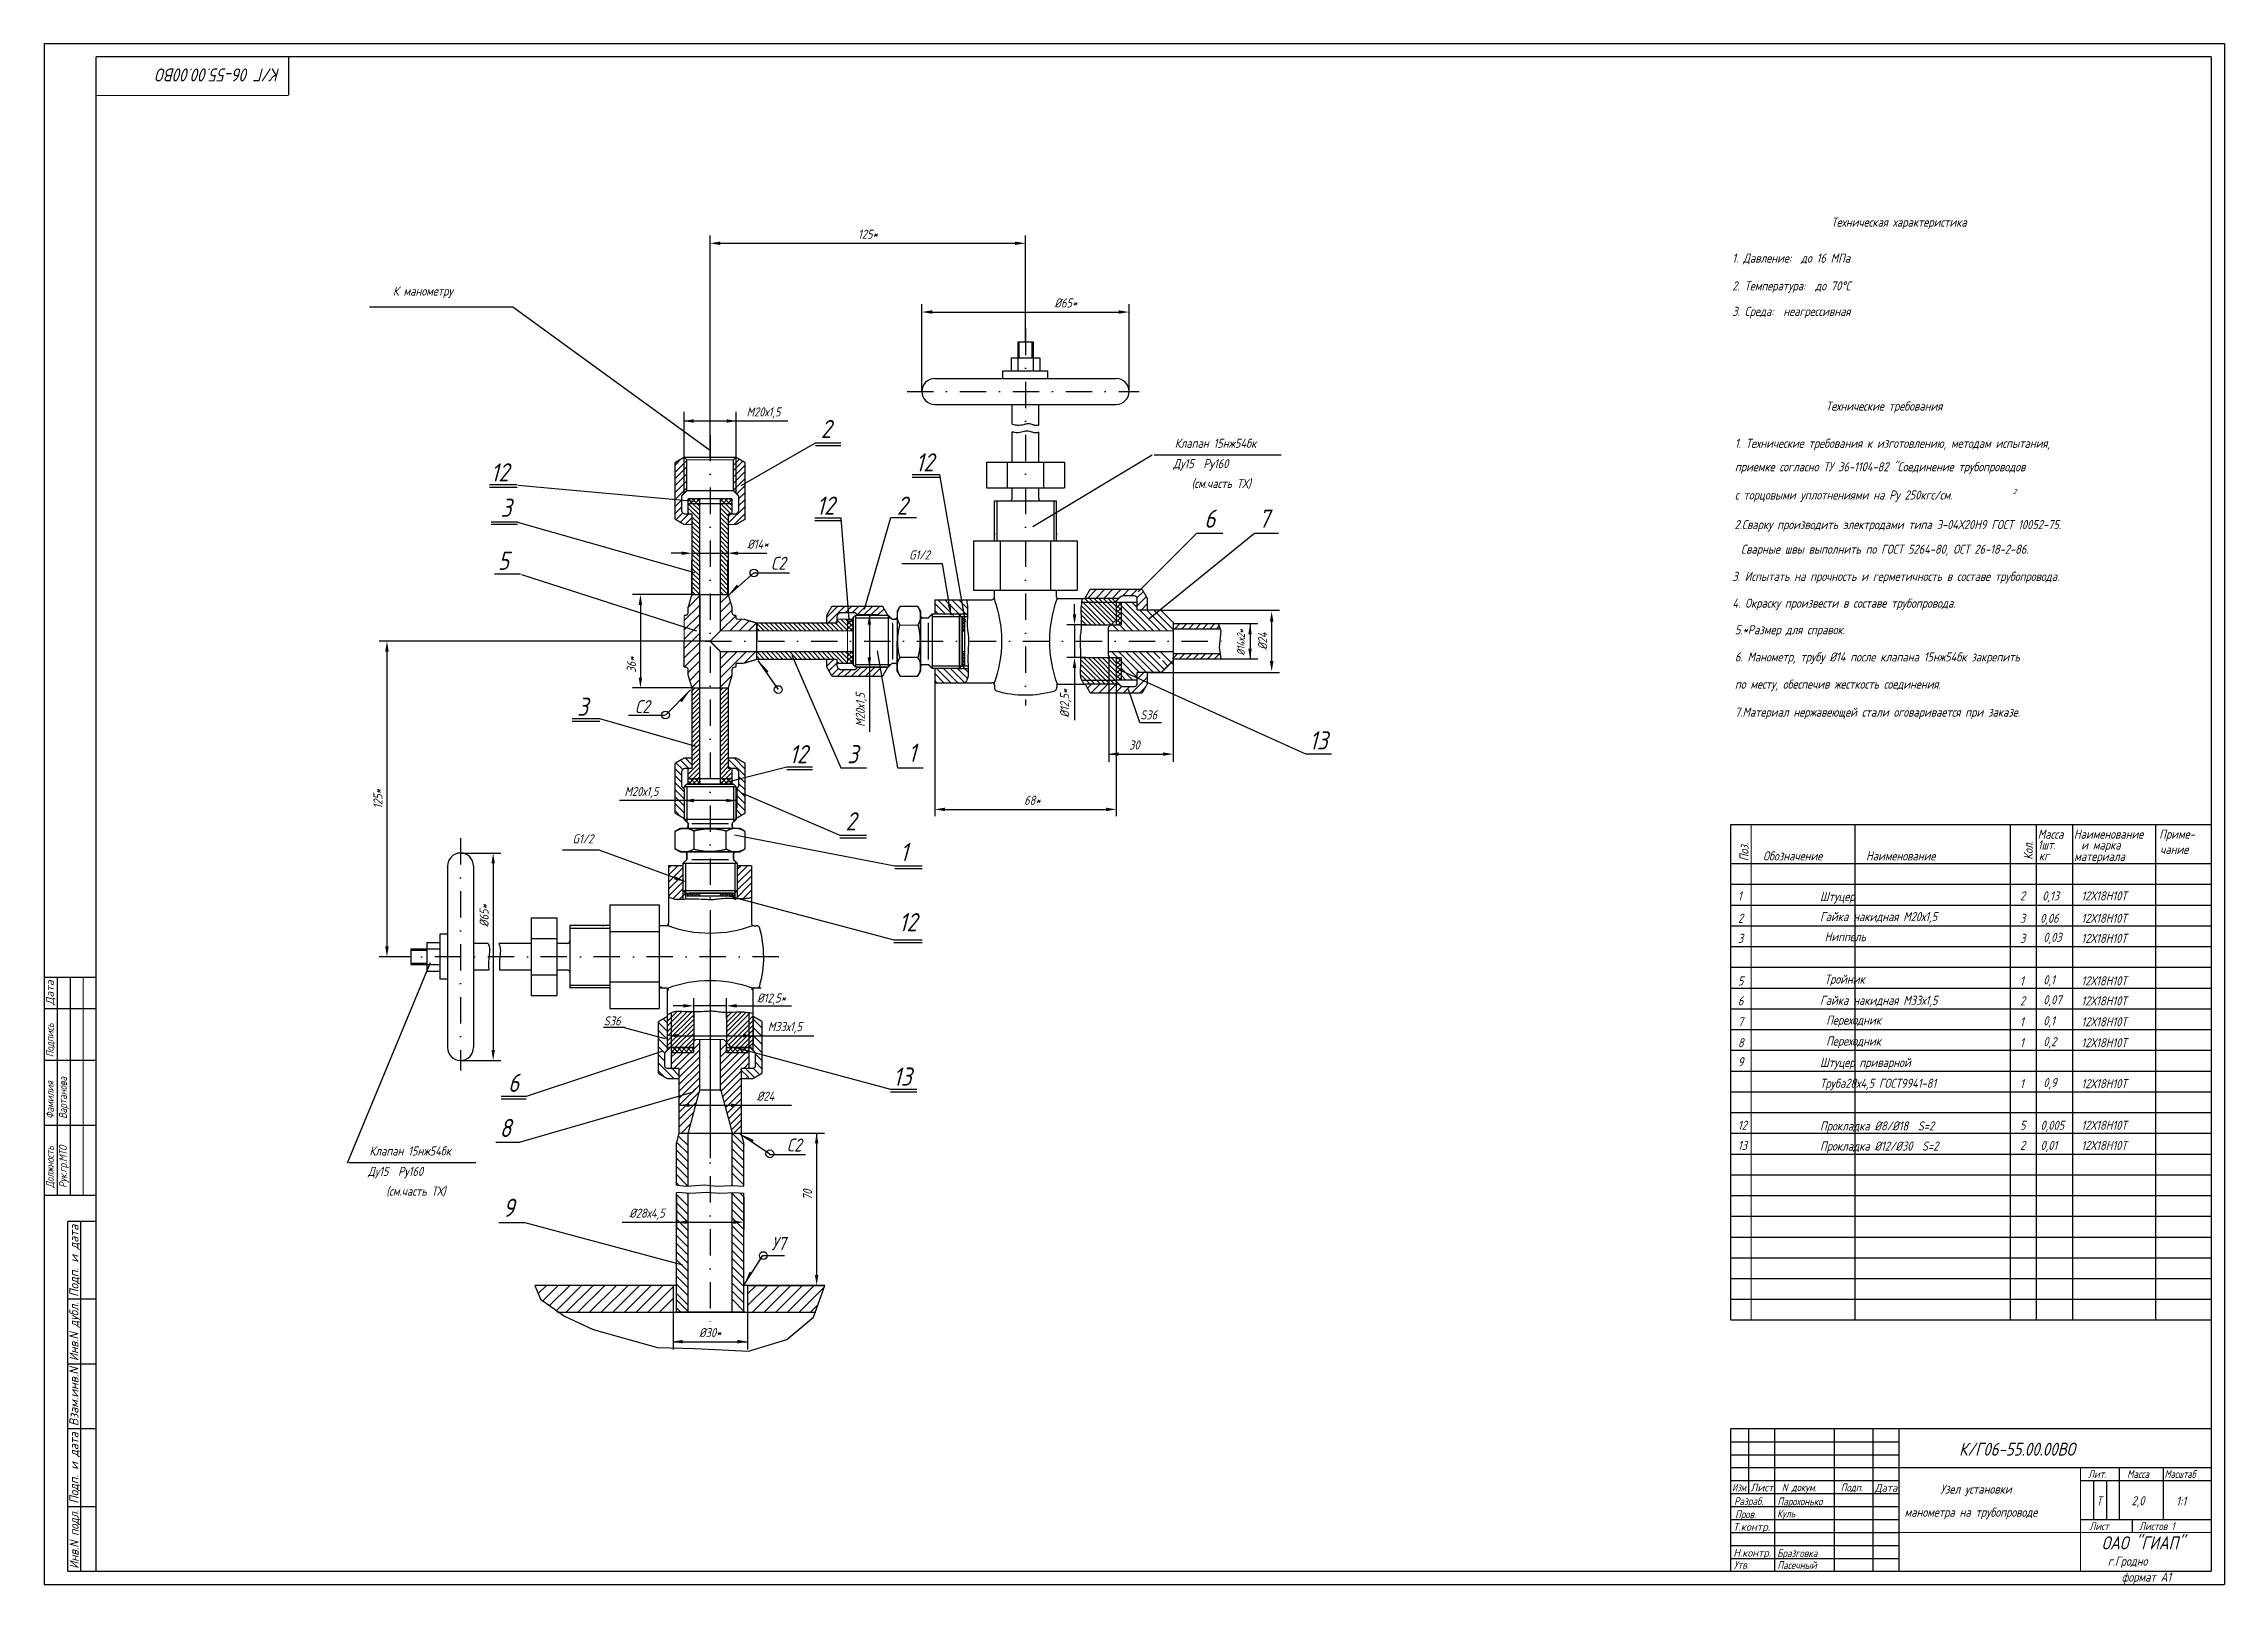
# Model space of a CAD drawing. Extents: x 1448 to 2289, y 427 to 1021.
import ezdxf
from ezdxf.enums import TextEntityAlignment as Align

# ---------------------------------------------------------------- set-up
doc = ezdxf.new("R2010")
doc.units = 0
doc.header["$LTSCALE"] = 0.8
doc.header["$MEASUREMENT"] = 0
doc.linetypes.add('DASHDOT', pattern=[25.4, 12.7, -6.35, 0, -6.35])
doc.layers.get('0').update_dxf_attribs({"linetype": 'CONTINUOUS'})
doc.layers.get('DEFPOINTS').update_dxf_attribs({"linetype": 'CONTINUOUS'})
doc.styles.add('ROMANC', font='romanc', dxfattribs={"width": 0.8, "oblique": 15, "height": 3.5})

msp = doc.modelspace()

# ---------------------------------------------------------------- texts
at = {"style": 'ROMANC', "oblique": 15, "width": 0.8}
for s, height, rotation, p in [('К/Г 06-55.00.00ВО', 5, 180, (1539.02, 1011.64)), ('Поз.', 3.5, 90, (2105.46, 705.99)), ('Кол.', 3.5, 90, (2215.11, 706.54)), ('Подпись', 3, 90, (1451.69, 630.44)), ('Вартанова', 3, 90, (1456.72, 606.66)), ('Фамилия', 3, 90, (1451.69, 606.66)), ('Должность', 3, 90, (1451.69, 580.03)), ('Рук.гр.МТО', 3, 90, (1456.72, 580.03))]:
    msp.add_text(s, height=height, rotation=rotation, dxfattribs=at).set_placement(p)
at = {"style": 'ROMANC', "oblique": 15}
for s, height, width, p in [('Техническая характеристика', 3.5, 0.8, (2137.37, 950.63)), ('1. Давление:  до 16 МПа', 3.5, 0.8, (2099.17, 936.77)), ('2. Температура:  до 70%%DС', 3.5, 0.8, (2099.17, 926.07)), ('3. Среда:  неагрессивная', 3.5, 0.8, (2099.17, 916.23)), ('Технические требования', 3.5, 0.8, (2135.28, 879.72)), ('1. Технические требования к изготовлению, методам испытания, ', 3.5, 0.8, (2100.19, 865.36)), ('приемке согласно ТУ 36-1104-82 "Соединение трубопроводов', 3.5, 0.8, (2100.19, 856.31)), ('с торцовыми уплотнениями на Ру 250кгс/см.', 3.5, 0.8, (2100.19, 845.43)), ('2   ', 2, 0.8, (2207.48, 847.53)), ('2.Сварку производить электродами типа Э-04Х20Н9 ГОСТ 10052-75.', 3.5, 0.8, (2100.03, 834.03)), ('  Сварные швы выполнить по ГОСТ 5264-80, ОСТ 26-18-2-86.', 3.5, 0.8, (2098.83, 824.55)), ('3. Испытать на прочность и герметичность в составе трубопровода.', 3.5, 0.8, (2099.21, 814.06)), ('4. Окраску произвести в составе трубопровода.', 3.5, 0.8, (2099.21, 803.74)), ('5.*Размер для справок.', 3.5, 0.8, (2100.19, 793.49)), ('6. Манометр, трубу %%C14 после клапана 15нж54бк закрепить', 3.5, 0.8, (2100.19, 783)), ('по месту, обеспечив жесткость соединения.', 3.5, 0.8, (2100.19, 772.51)), ('7.Материал нержавеющей стали оговаривается при заказе.', 3.5, 0.8, (2100.19, 761.72)), ('Масса', 3.5, 0.8, (2217.01, 714.64)), ('Наименование', 3.5, 0.8, (2230.96, 714.69)), ('Приме-', 3.5, 0.8, (2263.86, 714.69)), ('Обозначение', 3.5, 0.8, (2111.06, 706.29)), ('Наименование', 3.5, 0.8, (2150.76, 706.29)), ('1шт.', 3.5, 0.8, (2217.01, 710.54)), ('кг', 3.5, 0.8, (2217.46, 706.34)), ('материала', 3.5, 0.8, (2231.06, 706.09)), ('и марка', 3.5, 0.8, (2233.76, 710.49)), ('чание', 3.5, 0.8, (2264.21, 708.79)), ('1', 3.5, 0.8, (2101.34, 690.88)), ('                  Штуцер      ', 3.5, 0.8, (2099.6, 690.63)), ('2', 3.5, 0.8, (2210.16, 690.88)), ('0,13', 3.5, 0.8, (2218.75, 690.88)), ('12Х18Н10Т', 3.5, 0.8, (2233.84, 690.88)), ('2', 3.5, 0.8, (2101.34, 682.24)), ('                  Гайка накидная М20х1,5      ', 3.5, 0.8, (2099.6, 682.89)), ('3', 3.5, 0.8, (2210.16, 682.24)), ('0,06', 3.5, 0.8, (2217.94, 682.24)), ('12Х18Н10Т', 3.5, 0.8, (2233.84, 682.24)), ('3', 3.5, 0.8, (2101.34, 674.5)), ('                 Ниппель      ', 3.5, 0.8, (2103.24, 675.15)), ('3', 3.5, 0.8, (2210.16, 674.5)), ('0,03', 3.5, 0.8, (2219.16, 674.91)), ('12Х18Н10Т', 3.5, 0.8, (2233.84, 674.5)), ('5', 3.5, 0.8, (2101.34, 658.12)), ('                 Тройник      ', 3.5, 0.8, (2103.24, 658.77)), ('1', 3.5, 0.8, (2210.16, 658.12)), ('0,1', 3.5, 0.8, (2219.16, 658.52)), ('12Х18Н10Т', 3.5, 0.8, (2233.84, 658.12)), ('6', 3.5, 0.8, (2101.34, 650.4)), ('                  Гайка накидная М33х1,5      ', 3.5, 0.8, (2099.6, 650.62)), ('2', 3.5, 0.8, (2210.16, 650.4)), ('0,07', 3.5, 0.8, (2219.16, 650.81)), ('12Х18Н10Т', 3.5, 0.8, (2233.84, 650.4)), ('7', 3.5, 0.8, (2101.34, 642.34)), ('                Переходник      ', 3.5, 0.8, (2105.7, 642.99)), ('1', 3.5, 0.8, (2210.16, 642.34)), ('0,1', 3.5, 0.8, (2219.16, 642.74)), ('12Х18Н10Т', 3.5, 0.8, (2233.84, 642.34)), ('8', 3.5, 0.8, (2101.34, 634.27)), ('                Переходник      ', 3.5, 0.8, (2105.7, 634.92)), ('1', 3.5, 0.8, (2210.16, 634.27)), ('0,2', 3.5, 0.8, (2219.16, 634.68)), ('12Х18Н10Т', 3.5, 0.8, (2233.84, 634.27)), ('9', 3.5, 0.8, (2101.34, 626.91)), ('                  Штуцер приварной      ', 3.5, 0.8, (2099.6, 626.65)), ('                  Труба28х4,5 ГОСТ9941-81      ', 3.5, 0.8, (2099.6, 618.63)), ('1', 3.5, 0.8, (2210.16, 618.48)), ('0,9', 3.5, 0.8, (2219.16, 618.89)), ('12Х18Н10Т', 3.5, 0.8, (2233.84, 618.48)), ('12', 3.5, 0.8, (2101.34, 602.44)), ('                  Прокладка %%C8/%%C18  S=2     ', 3.5, 0.8, (2099.6, 602.19)), ('5', 3.5, 0.8, (2210.16, 602.44)), ('0,005', 3.5, 0.8, (2218.07, 602.44)), ('12Х18Н10Т', 3.5, 0.8, (2233.84, 602.44)), ('13', 3.5, 0.8, (2101.34, 594.68)), ('                  Прокладка %%C12/%%C30  S=2     ', 3.5, 0.8, (2099.6, 594.42)), ('2', 3.5, 0.8, (2210.16, 594.68)), ('0,01', 3.5, 0.8, (2218.07, 594.68)), ('12Х18Н10Т', 3.5, 0.8, (2233.84, 594.68)), ('Лит.', 3, 0.8, (2236.43, 468.23)), ('Масса', 3, 0.8, (2251.47, 468.23)), ('Масштаб', 3, 0.75, (2265.93, 468.23)), ('N докум.', 3, 0.8, (2118.29, 463.08)), ('Подп.', 3, 0.8, (2141.02, 463.08)), (' Узел установки ', 3.5, 0.8, (2177.57, 462.15)), ('Разраб.', 3, 0.8, (2099.88, 457.77)), ('Пров.', 3, 0.8, (2100.25, 452.71)), ('Куль', 3, 0.8, (2116.46, 453.01)), ('Парохонько', 3, 0.8, (2116.61, 457.68)), (' манометра на трубопроводе', 3.5, 0.8, (2163.76, 453.26)), ('T', 3.5, 0.8, (2239.5, 457.66)), ('2,0', 3.5, 0.8, (2253.2, 457.69)), ('1:1', 3.5, 0.8, (2270.4, 457.53)), ('Лист', 3, 0.8, (2236.93, 448.11)), ('ОАО "ГИАП"', 5, 0.8, (2241.67, 440.71)), ('Листов 1', 3, 0.8, (2256.1, 448.11)), ('Бразговка', 3, 0.8, (2116.46, 437.71)), ('г.Гродно', 3.5, 0.8, (2244.04, 434.4)), ('Утв.', 3, 0.8, (2099.75, 433.23)), ('Пасечный', 3, 0.8, (2116.59, 433.13)), ('формат А1', 3.5, 0.8, (2249.37, 428.26))]:
    msp.add_text(s, height=height, dxfattribs=dict(at, width=width)).set_placement(p)
at = {"color": 0, "linetype": 'ByBlock', "style": 'ROMANC', "oblique": 15, "width": 0.8}
for s, height, p in [('125*', 3.5, (1765.69, 947.73)), ('К манометру', 3.5, (1594.03, 925.81)), ('%%C65*', 3.5, (1842.07, 921.22)), ('М20х1,5', 3.5, (1725.45, 879.22)), ('2', 7, (1749.57, 872.66)), ('Клапан 15нж54бк', 3.5, (1899.81, 867.12)), ('12', 7, (1623.72, 855.91)), ('12', 7, (1787.63, 859.76)), ('Ду15  Ру160 ', 3.5, (1895.09, 859.26)), ('(см.часть ТХ)', 3.5, (1902, 851.62)), ('3', 7, (1626.15, 842.29)), ('12', 7, (1749.36, 843.09)), ('2', 7, (1778.92, 843.09)), ('6', 7, (1897.59, 838.06)), ('7', 7, (1918.56, 838.06)), ('5', 7, (1625.11, 821.82)), ('%%C14*', 3.5, (1723.24, 828.24)), ('G1/2', 3.5, (1785.62, 824.08)), ('С2', 5, (1731.16, 820.87)), ('3', 7, (1655.67, 765.58)), ('С2', 5, (1678.7, 765.6)), ('S36', 3.5, (1874.05, 762.41)), ('12', 7, (1738.89, 747.27)), ('3', 7, (1759.84, 747.27)), ('1', 7, (1782.81, 747.82)), ('30', 3.5, (1868.52, 750.8)), ('13', 7, (1939.53, 752.58)), ('М20х1,5', 3.5, (1678.36, 732.89)), ('2', 7, (1759.11, 721.38)), ('68*', 3.5, (1829.15, 729.48)), ('G1/2', 3.5, (1655.79, 714.63)), ('1', 7, (1779.66, 709.55)), ('12', 7, (1781.17, 682.5)), ('%%C12,5*', 3.5, (1728.51, 653.26)), ('S36', 3.5, (1667.08, 644.43)), ('М33х1,5', 3.5, (1733.69, 642.22)), ('6', 7, (1629.04, 620.56)), ('13', 7, (1779.03, 622.95)), ('%%C24', 3.5, (1726.24, 615.41)), ('8', 7, (1625.88, 603.15)), ('С2', 5, (1737.31, 596.58)), ('Клапан 15нж54бк', 3.5, (1589.16, 594.29)), ('Ду15  Ру160 ', 3.5, (1584.44, 586.42)), ('(см.часть ТХ)', 3.5, (1591.35, 578.78)), ('9', 7, (1627.13, 572.39)), ('%%C28х4,5', 3.5, (1680.5, 570.32)), ('У7', 5, (1731.26, 558.59)), ('%%C30*', 3.5, (1704.86, 524.26)), ('К/Г06-55.00.00ВО', 5, (2209.02, 479.31))]:
    msp.add_text(s, height=height, dxfattribs=at).set_placement(p, align=Align.MIDDLE_CENTER)
for s, height, p in [('%%C14х2*', 3, (1909.65, 790.35)), ('%%C24', 3.5, (1917.99, 790.82)), ('36*', 3.5, (1674.49, 781.77)), ('М20х1,5', 3.5, (1762.8, 764.32)), ('%%C12,5*', 3.5, (1841.62, 766.87)), ('125*', 3.5, (1576.71, 729.99)), ('%%C65*', 3.5, (1617.68, 684.99)), ('70', 3.5, (1742.46, 577.33))]:
    msp.add_text(s, height=height, rotation=90, dxfattribs=at).set_placement(p, align=Align.MIDDLE_CENTER)
at = {"style": 'ROMANC', "oblique": 15}
for s, height, width, p, p2 in [('Дата', 3, 1.216781, (1451.69, 650.54), (1451.69, 660.1)), ('Подп. и дата', 3.5, 0.84765, (1461.2, 538.01), (1461.2, 565.84)), ('Инв.N дубл.', 3.5, 0.739475, (1461.2, 513.28), (1461.2, 535.95)), ('Взам.инв.N', 3.5, 0.791067, (1461.2, 488.19), (1461.2, 510.87)), ('Подп. и дата', 3.5, 0.837185, (1461.2, 458.3), (1461.2, 485.79)), ('Инв.N подл.', 3.5, 0.723742, (1461.26, 433.22), (1461.26, 455.89))]:
    msp.add_text(s, height=height, rotation=90, dxfattribs=dict(at, width=width)).set_placement(p, p2, align=Align.FIT)
for s, width, p, p2 in [('Изм.', 0.652797, (2099.1, 463.05), (2105.07, 463.05)), ('Лист', 0.903967, (2106.17, 463.06), (2115.08, 463.06)), ('Дата', 1.101447, (2154.16, 462.9), (2162.82, 462.9)), ('Т.контр.', 0.818423, (2099.43, 447.86), (2113.69, 447.86)), ('Н.контр.', 0.833169, (2099.55, 437.85), (2114.08, 437.85))]:
    msp.add_text(s, height=3, dxfattribs=dict(at, width=width)).set_placement(p, p2, align=Align.FIT)

# ---------------------------------------------------------------- blocks, each defined once
blk = doc.blocks.new('*X8')
at = {"color": 0}
for p, q in [((1677.82, 643.29), (1678.3, 643.77)), ((1677.82, 641.5), (1679.82, 643.5)), ((1679.82, 640.68), (1677.82, 642.68)), ((1677.82, 639.7), (1679.82, 641.7)), ((1679.82, 638.88), (1677.82, 640.88)), ((1677.82, 637.91), (1679.82, 639.91)), ((1679.82, 642.48), (1678.52, 643.77)), ((1679.82, 637.09), (1677.82, 639.09)), ((1677.82, 636.11), (1679.82, 638.11)), ((1679.82, 635.29), (1677.82, 637.29)), ((1678.24, 635.07), (1677.82, 635.49)), ((1678.58, 635.07), (1679.82, 636.31)), ((1677.82, 621.74), (1678.55, 622.47)), ((1677.82, 619.94), (1679.82, 621.94)), ((1679.82, 619.13), (1677.82, 621.13)), ((1677.82, 618.15), (1679.82, 620.15)), ((1679.82, 617.33), (1677.82, 619.33)), ((1677.82, 616.35), (1679.82, 618.35)), ((1679.82, 615.53), (1677.82, 617.53)), ((1677.82, 614.56), (1679.82, 616.56)), ((1679.79, 613.77), (1677.82, 615.74)), ((1679.82, 620.92), (1678.27, 622.47)), ((1678.83, 613.77), (1679.82, 614.76)), ((1677.99, 613.77), (1677.82, 613.94))]:
    blk.add_line(p, q, dxfattribs=at)
blk = doc.blocks.new('*X14')
at = {"color": 0}
for p, q in [((1511.67, 531.02), (1512.23, 531.59)), ((1512.87, 530.59), (1511.76, 531.7)), ((1512.58, 530.59), (1513.58, 531.59)), ((1514.22, 530.59), (1513.22, 531.59)), ((1513.93, 530.59), (1514.93, 531.59)), ((1515.56, 530.59), (1514.56, 531.59)), ((1515.27, 530.59), (1516.27, 531.59)), ((1516.91, 530.59), (1515.91, 531.59)), ((1516.62, 530.59), (1517.17, 531.13)), ((1525.17, 531.05), (1525.7, 531.59)), ((1526.34, 530.59), (1525.34, 531.59)), ((1526.05, 530.59), (1527.05, 531.59)), ((1527.69, 530.59), (1526.69, 531.59)), ((1527.4, 530.59), (1528.4, 531.59)), ((1529.03, 530.59), (1528.03, 531.59)), ((1528.74, 530.59), (1529.74, 531.59)), ((1530.38, 530.59), (1529.38, 531.59)), ((1530.09, 530.59), (1530.67, 531.16)), ((1530.67, 531.65), (1530.65, 531.67))]:
    blk.add_line(p, q, dxfattribs=at)
blk = doc.blocks.new('*X1')
at = {"color": 0}
for p, q in [((659.41, 734.85), (661.46, 736.89)), ((659.41, 736.65), (659.66, 736.89)), ((661.53, 734), (659.41, 736.12)), ((659.41, 733.05), (661.53, 735.17)), ((661.35, 732.39), (659.41, 734.32)), ((659.55, 732.39), (659.41, 732.52)), ((661.53, 735.79), (660.44, 736.89)), ((660.55, 732.39), (661.53, 733.38))]:
    blk.add_line(p, q, dxfattribs=at)
blk = doc.blocks.new('*X4')
at = {"color": 0}
for p, q in [((317.53, 996.44), (318.56, 997.46)), ((319.25, 995.46), (317.53, 997.18)), ((318.35, 995.46), (320.35, 997.46)), ((321.04, 995.46), (319.04, 997.46)), ((320.15, 995.46), (322.03, 997.35)), ((322.03, 996.27), (320.84, 997.46)), ((321.94, 995.46), (322.03, 995.55)), ((330.03, 996.37), (331.13, 997.46)), ((331.82, 995.46), (330.03, 997.25)), ((330.92, 995.46), (332.92, 997.46)), ((333.61, 995.46), (331.61, 997.46)), ((332.72, 995.46), (334.53, 997.27)), ((334.53, 996.34), (333.41, 997.46)), ((334.52, 995.46), (334.53, 995.48))]:
    blk.add_line(p, q, dxfattribs=at)
blk = doc.blocks.new('*X15')
at = {"color": 0}
for p, q in [((1618.35, 637.71), (1618.87, 638.22)), ((1619.35, 636.94), (1618.35, 637.94)), ((1618.35, 636.36), (1619.35, 637.36)), ((1619.35, 635.59), (1618.35, 636.59)), ((1618.35, 635.01), (1619.35, 636.01)), ((1619.35, 634.24), (1618.35, 635.24)), ((1618.35, 633.67), (1619.35, 634.67)), ((1619.35, 632.9), (1618.35, 633.9)), ((1618.77, 632.74), (1619.35, 633.32)), ((1618.35, 624.24), (1618.91, 624.8)), ((1619.35, 623.47), (1618.35, 624.47)), ((1618.35, 622.89), (1619.35, 623.89)), ((1619.35, 622.12), (1618.35, 623.12)), ((1618.35, 621.54), (1619.35, 622.54)), ((1619.35, 620.77), (1618.35, 621.77)), ((1618.35, 620.2), (1619.35, 621.2)), ((1619.35, 619.43), (1618.35, 620.43)), ((1618.77, 619.27), (1619.35, 619.85))]:
    blk.add_line(p, q, dxfattribs=at)

# ---------------------------------------------------------------- linework, layer by layer
for p, q in [((1448.01, 1021.2), (1448.01, 427.2)), ((1448.01, 1021.2), (2289.01, 1021.2)), ((2289.01, 1021.2), (2289.01, 427.2)), ((1628.78, 919.64), (1573.52, 919.64)), ((1705.01, 864.23), (1628.78, 919.64)), ((1823.52, 906.25), (1829.52, 906.25)), ((1823.52, 906.25), (1823.52, 895.11)), ((1824.02, 906.25), (1824.02, 900.11)), ((1829.02, 906.25), (1829.02, 900.11)), ((1829.52, 906.25), (1829.52, 895.11)), ((1791.53, 892.11), (1861.5, 892.11)), ((1817.85, 895.11), (1835.19, 895.11)), ((1817.85, 892.11), (1817.85, 895.11)), ((1821.02, 900.11), (1832.02, 900.11)), ((1821.02, 900.11), (1821.02, 895.11)), ((1832.02, 900.11), (1832.02, 895.11)), ((1835.19, 892.11), (1835.19, 895.11)), ((1791.53, 882.11), (1861.5, 882.11)), ((1821.39, 874.51), (1821.39, 882.11)), ((1831.65, 874.16), (1831.65, 882.11)), ((1716.81, 850.85), (1745.52, 867.33)), ((1745.52, 867.33), (1755.29, 867.33)), ((1821.39, 859.89), (1821.39, 871.57)), ((1831.65, 859.89), (1831.65, 871.44)), ((1745.52, 866.33), (1755.29, 866.33)), ((1811.52, 859.89), (1841.52, 859.89)), ((1875.36, 862.5), (1829.41, 834.95)), ((1876.14, 862.68), (1925.16, 862.68)), ((1630.5, 851.06), (1619.77, 851.06)), ((1630.5, 850.06), (1619.77, 850.06)), ((1630.77, 851.01), (1698.89, 844.82)), ((1694.86, 848.98), (1694.86, 855.79)), ((1694.86, 849), (1694.86, 855.79)), ((1694.86, 847.83), (1694.86, 855.79)), ((1714.86, 849), (1714.86, 855.79)), ((1714.86, 847.87), (1714.86, 855.79)), ((1793.47, 854.91), (1782.85, 854.91)), ((1793.47, 853.91), (1782.85, 853.91)), ((1803.38, 798.33), (1793.47, 854.91)), ((1811.52, 849.89), (1841.52, 849.89)), ((1821.39, 845.89), (1821.39, 849.89)), ((1831.65, 845.89), (1831.65, 849.89)), ((1814.52, 829.46), (1814.52, 844.89)), ((1814.52, 844.89), (1838.52, 844.89)), ((1815.53, 844.89), (1815.53, 829.46)), ((1837.51, 844.89), (1837.51, 829.46)), ((1838.52, 829.46), (1838.52, 844.89)), ((1630.59, 836.76), (1620.41, 836.76)), ((1630.59, 835.76), (1620.41, 835.76)), ((1630.58, 836.77), (1698.86, 817.3)), ((1755.47, 838.25), (1745.2, 838.25)), ((1755.47, 837.25), (1745.2, 837.25)), ((1758.63, 797.49), (1755.47, 838.25)), ((1764.44, 803.2), (1774.63, 838.5)), ((1774.63, 838.5), (1784.49, 838.5)), ((1806.52, 829.46), (1846.52, 829.46)), ((1806.52, 829.46), (1806.52, 810.46)), ((1814.52, 832.5), (1814.52, 831.8)), ((1816.81, 829.46), (1816.81, 810.46)), ((1836.23, 829.46), (1836.23, 810.46)), ((1838.52, 832.5), (1838.52, 831.8)), ((1846.52, 829.46), (1846.52, 810.46)), ((1869.97, 809.89), (1892.62, 832.52)), ((1874.17, 799.42), (1914.85, 832.52)), ((1892.62, 832.52), (1902.68, 832.52)), ((1914.85, 832.52), (1924.07, 832.52)), ((1631.78, 816.7), (1621.71, 816.7)), ((1632.07, 816.52), (1699.64, 794.79)), ((1711.46, 808.04), (1721.76, 817.14)), ((1721.54, 817.17), (1735.55, 817.17)), ((1794.54, 820.7), (1778.79, 820.7)), ((1797.81, 800.81), (1794.54, 820.7)), ((1697.86, 808.82), (1711.86, 808.82)), ((1700.86, 808.82), (1700.86, 790.82)), ((1806.52, 810.46), (1846.52, 810.46)), ((1814.52, 807.82), (1814.52, 810.46)), ((1838.52, 807.82), (1838.52, 810.46)), ((1760.98, 800.84), (1759.98, 799.84)), ((1759.98, 799.84), (1759.98, 781.83)), ((1759.98, 799.84), (1759.98, 781.83)), ((1759.98, 799.84), (1759.98, 781.83)), ((1759.98, 799.84), (1759.98, 781.83)), ((1759.98, 799.84), (1759.98, 781.83)), ((1760.05, 799.84), (1760.05, 781.83)), ((1760.05, 799.84), (1760.05, 781.83)), ((1760.05, 799.84), (1760.05, 781.83)), ((1760.05, 799.84), (1760.05, 781.83)), ((1760.05, 799.84), (1760.05, 781.83)), ((1760.05, 799.84), (1760.05, 781.83)), ((1760.05, 799.84), (1760.05, 781.83)), ((1760.98, 799.82), (1773.55, 799.82)), ((1762.05, 799.82), (1774.55, 799.82)), ((1763.05, 800.82), (1773.55, 800.82)), ((1775.05, 799.32), (1773.55, 800.82)), ((1773.55, 800.82), (1773.55, 780.83)), ((1774.55, 799.82), (1774.55, 799.78)), ((1774.55, 799.82), (1774.55, 799.78)), ((1775.05, 799.32), (1777.05, 799.32)), ((1777.05, 802.41), (1777.05, 790.82)), ((1786.05, 790.82), (1786.05, 802.41)), ((1786.05, 799.82), (1789.05, 799.82)), ((1789.05, 799.82), (1790.57, 801.34)), ((1789.05, 799.82), (1789.05, 799.77)), ((1790.55, 800.32), (1804.16, 800.32)), ((1791.52, 806.82), (1813.52, 806.82)), ((1801.02, 800.59), (1801.25, 800.32)), ((1801.05, 801.32), (1804.19, 801.32)), ((1802.05, 799.4), (1802.05, 782.42)), ((1861.43, 805.74), (1859.94, 807.23)), ((1861.52, 805.82), (1861.27, 806.07)), ((1694.86, 780.82), (1694.86, 790.82)), ((1722.86, 797.82), (1722.86, 790.82)), ((1722.86, 783.82), (1722.86, 790.82)), ((1775.22, 797.45), (1775.22, 783.98)), ((1777.05, 779.23), (1777.05, 790.82)), ((1786.05, 790.82), (1786.05, 779.23)), ((1859.52, 797.12), (1861.52, 799.12)), ((1723.27, 783.44), (1731.13, 772.17)), ((1736.45, 785.43), (1755.28, 741.99)), ((1769.31, 787.14), (1777.19, 741.99)), ((1859.52, 784.52), (1861.52, 782.52)), ((1760.98, 780.83), (1759.98, 781.83)), ((1760.98, 781.82), (1774.55, 781.82)), ((1762.05, 781.82), (1773.55, 781.82)), ((1762.06, 781.82), (1774.55, 781.82)), ((1763.05, 780.82), (1773.55, 780.82)), ((1775.05, 782.32), (1773.55, 780.82)), ((1774.55, 781.82), (1774.55, 781.86)), ((1775.05, 782.32), (1777.05, 782.32)), ((1777.05, 781.03), (1777.05, 781.32)), ((1786.05, 781.82), (1789.05, 781.82)), ((1786.05, 779.23), (1786.05, 781.03)), ((1789.05, 781.82), (1790.57, 780.3)), ((1790.55, 781.32), (1804.39, 781.32)), ((1791.52, 774.82), (1813.58, 774.82)), ((1801.05, 780.32), (1804.42, 780.32)), ((1861.52, 775.82), (1861.27, 775.57)), ((1862.85, 779.72), (1934.55, 747.45)), ((1697.33, 772.11), (1687.65, 762.36)), ((1814.58, 773.82), (1814.58, 773.05)), ((1838.57, 773.82), (1838.57, 773.05)), ((1870.64, 759.42), (1866.29, 772.17)), ((1662.33, 760.88), (1651.6, 760.88)), ((1662.33, 759.88), (1651.6, 759.88)), ((1699.88, 750.16), (1662.33, 760.88)), ((1673.38, 762.25), (1687.38, 762.25)), ((1870.64, 759.42), (1879.04, 759.42)), ((1711.12, 736.52), (1734.4, 742.34)), ((1734.4, 742.34), (1744.33, 742.34)), ((1734.4, 741.34), (1744.33, 741.34)), ((1755.28, 741.99), (1765.21, 741.99)), ((1777.19, 741.99), (1787.11, 741.99)), ((1934.55, 747.45), (1944.62, 747.45)), ((1694.86, 732.63), (1694.86, 722.13)), ((1694.88, 734.7), (1695.88, 735.7)), ((1695.86, 734.7), (1695.86, 721.13)), ((1695.86, 733.62), (1695.86, 721.13)), ((1695.86, 733.63), (1695.86, 722.13)), ((1713.89, 735.7), (1695.88, 735.7)), ((1713.89, 735.7), (1695.88, 735.7)), ((1713.89, 735.7), (1695.88, 735.7)), ((1713.89, 735.7), (1695.88, 735.7)), ((1713.89, 735.7), (1695.88, 735.7)), ((1713.89, 735.63), (1695.88, 735.63)), ((1713.89, 735.63), (1695.88, 735.63)), ((1713.89, 735.63), (1695.88, 735.63)), ((1713.89, 735.63), (1695.88, 735.63)), ((1713.89, 735.63), (1695.88, 735.63)), ((1713.89, 735.63), (1695.88, 735.63)), ((1713.89, 735.63), (1695.88, 735.63)), ((1713.86, 734.7), (1713.86, 722.13)), ((1713.86, 733.63), (1713.86, 721.13)), ((1714.89, 734.7), (1713.89, 735.7)), ((1714.86, 732.63), (1714.86, 722.13)), ((1716.94, 732.42), (1754.94, 716)), ((1693.27, 718.63), (1704.86, 718.63)), ((1696.36, 720.63), (1694.86, 722.13)), ((1714.86, 722.13), (1694.87, 722.13)), ((1695.08, 718.63), (1695.36, 718.63)), ((1695.86, 721.13), (1695.91, 721.13)), ((1696.36, 720.63), (1696.36, 718.63)), ((1711.49, 720.46), (1698.03, 720.46)), ((1716.46, 718.63), (1704.86, 718.63)), ((1713.36, 720.63), (1714.86, 722.13)), ((1713.36, 720.63), (1713.36, 718.63)), ((1713.86, 721.13), (1713.82, 721.13)), ((1713.86, 721.13), (1713.82, 721.13)), ((1714.26, 716.15), (1776.16, 704.25)), ((1754.94, 716), (1765.21, 716)), ((1662.13, 710.21), (1647.88, 710.21)), ((1695.13, 698.12), (1662.13, 710.21)), ((1704.86, 709.63), (1693.27, 709.63)), ((1693.27, 709.63), (1695.08, 709.63)), ((1695.86, 709.63), (1695.86, 706.63)), ((1704.86, 709.63), (1716.46, 709.63)), ((1713.86, 709.63), (1713.86, 706.63)), ((1754.94, 715), (1765.21, 715)), ((1603.58, 704.15), (1603.58, 634.18)), ((1613.58, 704.15), (1613.58, 634.18)), ((1688.86, 704.17), (1688.86, 682.1)), ((1695.86, 706.63), (1694.34, 705.11)), ((1695.36, 705.13), (1695.36, 692.63)), ((1713.86, 706.63), (1713.81, 706.63)), ((1713.86, 706.63), (1715.39, 705.11)), ((1714.36, 705.13), (1714.36, 691.53)), ((1720.86, 704.17), (1720.86, 681.87)), ((1776.16, 704.25), (1786.63, 704.25)), ((1776.16, 703.25), (1786.63, 703.25)), ((2098.51, 705.09), (2106.46, 705.09)), ((2106.46, 705.09), (2146.26, 705.09)), ((2146.26, 705.09), (2206.21, 705.09)), ((2206.21, 705.09), (2216.26, 705.09)), ((2216.26, 705.09), (2230.21, 705.09)), ((2230.21, 705.09), (2262.16, 705.09)), ((1694.36, 694.63), (1694.36, 691.26)), ((1695.36, 692.63), (1695.36, 691.3)), ((1713.45, 693.63), (1696.85, 693.63)), ((1711.4, 692.83), (1775.68, 675.7)), ((1715.36, 694.63), (1715.36, 691.5)), ((2098.46, 697.09), (2284.01, 697.09)), ((1635.79, 684.17), (1635.79, 654.17)), ((1645.79, 684.17), (1645.79, 654.17)), ((1666.22, 689.17), (1666.22, 649.17)), ((1666.22, 689.17), (1685.22, 689.17)), ((1685.22, 689.17), (1685.22, 649.17)), ((2098.46, 689.09), (2284.01, 689.09)), ((1595.58, 674.67), (1595.58, 663.67)), ((1595.58, 674.67), (1600.58, 674.67)), ((1600.58, 677.84), (1600.58, 660.5)), ((1603.58, 677.84), (1600.58, 677.84)), ((1619.31, 674.3), (1613.58, 674.3)), ((1635.79, 674.3), (1623.36, 674.3)), ((1649.79, 674.3), (1645.79, 674.3)), ((1666.22, 681.17), (1650.79, 681.17)), ((1650.79, 681.17), (1650.79, 657.17)), ((1650.79, 680.16), (1666.22, 680.16)), ((1663.19, 681.17), (1663.89, 681.17)), ((1666.22, 678.88), (1685.22, 678.88)), ((1687.86, 681.1), (1685.22, 681.1)), ((1721.82, 681.15), (1722.59, 681.15)), ((1775.68, 675.7), (1786.63, 675.7)), ((1775.68, 674.7), (1786.63, 674.7)), ((2098.46, 681.09), (2284.01, 681.09)), ((2098.46, 673.09), (2284.01, 673.09)), ((1564.98, 589.68), (1596.98, 667)), ((1589.44, 672.17), (1589.44, 666.17)), ((1589.44, 672.17), (1600.58, 672.17)), ((1589.44, 671.67), (1595.58, 671.67)), ((1589.44, 666.67), (1595.58, 666.67)), ((1589.44, 666.17), (1600.58, 666.17)), ((2098.46, 665.09), (2284.01, 665.09)), ((1595.58, 663.67), (1600.58, 663.67)), ((1603.58, 660.5), (1600.58, 660.5)), ((1619.51, 664.04), (1613.58, 664.04)), ((1635.79, 664.04), (1623.66, 664.04)), ((1649.79, 664.04), (1645.79, 664.04)), ((1650.79, 658.18), (1666.22, 658.18)), ((1666.22, 657.17), (1650.79, 657.17)), ((1666.22, 659.46), (1685.22, 659.46)), ((1687.86, 657.11), (1685.22, 657.11)), ((1687.86, 657.11), (1687.1, 657.11)), ((1721.82, 657.16), (1722.59, 657.16)), ((1721.86, 657.17), (1724.51, 657.17)), ((2098.46, 657.09), (2284.01, 657.09)), ((1666.22, 649.17), (1685.22, 649.17)), ((2098.46, 649.09), (2284.01, 649.09)), ((1671.95, 641.93), (1663.8, 641.93)), ((1671.71, 641.94), (1687.45, 637.65)), ((2098.46, 641.09), (2284.01, 641.09)), ((1686.6, 632.83), (1633.85, 615.26)), ((1689.86, 634.17), (1689.62, 634.42)), ((1698.56, 636.17), (1696.56, 634.17)), ((1711.16, 636.17), (1713.16, 634.17)), ((1715.19, 634.09), (1774.42, 618.09)), ((1719.79, 634.25), (1721.27, 635.74)), ((1719.86, 634.17), (1720.11, 634.42)), ((2098.46, 633.09), (2284.01, 633.09)), ((2098.46, 625.09), (2284.01, 625.09)), ((1633.85, 615.26), (1624.24, 615.26)), ((1633.85, 614.26), (1624.24, 614.26)), ((1631.37, 597.74), (1698.45, 617.05)), ((1774.42, 618.09), (1784.56, 618.09)), ((1774.42, 617.09), (1784.56, 617.09)), ((2098.46, 617.09), (2284.01, 617.09)), ((2098.46, 609.09), (2284.01, 609.09)), ((1622.22, 597.74), (1631.37, 597.74)), ((1716.28, 600.94), (1727.72, 593.34)), ((2098.46, 601.09), (2284.01, 601.09)), ((1565.49, 589.85), (1614.51, 589.85)), ((1727.69, 592.89), (1741.7, 592.89)), ((2098.46, 593.09), (2284.01, 593.09)), ((2098.46, 585.09), (2284.01, 585.09)), ((2098.46, 577.09), (2284.01, 577.09)), ((1633.54, 566.56), (1623.4, 566.56)), ((1694.36, 550.21), (1633.54, 566.56)), ((2098.46, 569.09), (2284.01, 569.09)), ((2098.46, 561.09), (2284.01, 561.09)), ((1717.8, 542.28), (1725.17, 553.99)), ((1725.17, 553.99), (1733.6, 553.99)), ((2098.46, 553.09), (2284.01, 553.09)), ((1691.86, 542.48), (1637.31, 542.48)), ((1749.1, 542.48), (1717.86, 542.48)), ((2098.46, 545.09), (2284.01, 545.09)), ((1745.59, 531.99), (1646, 531.99)), ((2098.46, 537.09), (2284.01, 537.09)), ((2238.51, 467.2), (2238.51, 452.2)), ((2243.51, 467.2), (2243.51, 452.2)), ((1448.01, 427.2), (2289.01, 427.2))]:
    msp.add_line(p, q)
at = {"color": 0, "linetype": 'ByBlock'}
for p, q in [((1704.86, 861.74), (1704.86, 947.23)), ((1708.86, 944.23), (1822.52, 944.23)), ((1826.52, 906.25), (1826.52, 947.23)), ((1786.53, 887.11), (1786.53, 920.72)), ((1790.53, 917.72), (1862.5, 917.72)), ((1866.5, 887.11), (1866.5, 920.72)), ((1694.86, 855.79), (1694.86, 879.27)), ((1694.86, 875.72), (1734.89, 875.72)), ((1714.86, 855.79), (1714.86, 879.27)), ((1694.86, 847.83), (1694.86, 855.25)), ((1693.86, 824.74), (1689.86, 824.74)), ((1697.86, 824.74), (1711.67, 824.74)), ((1715.67, 824.74), (1719.67, 824.74)), ((1719.67, 824.74), (1726.7, 824.74)), ((1697.86, 808.18), (1697.86, 822.01)), ((1711.67, 808.82), (1711.67, 822.01)), ((1697.86, 808.82), (1674.99, 808.82)), ((1677.99, 804.82), (1677.99, 776.82)), ((1761.66, 801.07), (1769.3, 801.07)), ((1766.3, 801.07), (1766.3, 780.82)), ((1845.44, 801.12), (1845.44, 805.12)), ((1878.3, 802.78), (1924.49, 802.78)), ((1921.49, 800.82), (1921.49, 780.82)), ((1704.86, 790.82), (1577.21, 790.82)), ((1850.23, 797.12), (1842.44, 797.12)), ((1845.44, 797.12), (1845.44, 784.52)), ((1883.52, 798.32), (1883.52, 744.3)), ((1900.91, 797.62), (1916.15, 797.62)), ((1913.15, 797.62), (1913.15, 784.02)), ((1580.21, 786.82), (1580.21, 673.17)), ((1849.98, 784.52), (1842.44, 784.52)), ((1858.73, 785.27), (1858.73, 744.3)), ((1901.87, 784.02), (1916.15, 784.02)), ((1761.88, 780.82), (1769.3, 780.82)), ((1766.3, 780.82), (1766.3, 772.82)), ((1791.52, 774.82), (1791.52, 723.42)), ((1845.44, 780.52), (1845.44, 760.33)), ((1861.52, 774.82), (1861.52, 723.42)), ((1873.52, 778.79), (1924.49, 778.79)), ((1697.86, 772.82), (1674.99, 772.82)), ((1766.3, 772.82), (1766.3, 755.91)), ((1858.73, 747.3), (1879.52, 747.3)), ((1694.86, 733.81), (1694.86, 726.39)), ((1715.12, 734.03), (1715.12, 726.39)), ((1686.86, 729.39), (1669.96, 729.39)), ((1694.86, 729.39), (1686.86, 729.39)), ((1715.12, 729.39), (1694.86, 729.39)), ((1795.52, 725.98), (1857.52, 725.98)), ((1608.58, 709.15), (1624.18, 709.15)), ((1621.18, 705.15), (1621.18, 633.18)), ((1589.44, 669.17), (1577.21, 669.17)), ((1694.56, 650.24), (1690.56, 650.24)), ((1698.56, 645.7), (1698.56, 653.24)), ((1711.16, 650.24), (1698.56, 650.24)), ((1711.16, 645.45), (1711.16, 653.24)), ((1715.16, 650.24), (1736.29, 650.24)), ((1688.36, 646.17), (1688.36, 635.72)), ((1721.52, 646.17), (1721.52, 635.72)), ((1692.36, 638.72), (1744.9, 638.72)), ((1608.58, 629.18), (1624.18, 629.18)), ((1692.86, 611.91), (1736.26, 611.91)), ((1692.86, 601.17), (1748.96, 601.17)), ((1745.96, 601.17), (1745.96, 546.48)), ((1691.86, 577.45), (1691.86, 563.82)), ((1717.86, 576.6), (1717.86, 563.82)), ((1670.92, 566.82), (1713.86, 566.82)), ((1690.55, 542.48), (1690.55, 517.76)), ((1719.3, 542.48), (1719.3, 517.76)), ((1719.86, 542.48), (1748.96, 542.48)), ((1690.55, 520.76), (1719.3, 520.76))]:
    msp.add_line(p, q, dxfattribs=at)
at = {"linetype": 'DASHDOT'}
for p, q in [((1826.52, 911.28), (1826.52, 765.97)), ((1780.82, 887.11), (1870.44, 887.11)), ((1704.86, 870.44), (1704.86, 527.95)), ((1702.98, 790.82), (1904.16, 790.82)), ((1608.58, 714.87), (1608.58, 625.25)), ((1731.33, 669.17), (1582.12, 669.17))]:
    msp.add_line(p, q, dxfattribs=at)
at = {"color": 0}
for p, q in [((1691.36, 858.73), (1693.7, 861.07)), ((1691.36, 855.95), (1695.86, 860.45)), ((1691.36, 859.44), (1692.01, 860.09)), ((1713.86, 858.69), (1716.01, 860.84)), ((1713.86, 856.6), (1717.49, 860.22)), ((1713.86, 854.13), (1718.36, 858.63)), ((1714.86, 861.39), (1715.08, 861.61)), ((1691.36, 853.57), (1695.86, 858.07)), ((1691.36, 850.8), (1695.86, 855.3)), ((1691.36, 848.11), (1695.86, 852.61)), ((1691.36, 845.41), (1695.86, 849.91)), ((1713.86, 851.75), (1718.36, 856.25)), ((1713.86, 849.05), (1718.36, 853.55)), ((1715.12, 847.61), (1718.36, 850.86)), ((1691.36, 842.72), (1693.86, 845.22)), ((1691.36, 840.02), (1693.86, 842.52)), ((1696.36, 842.09), (1700.86, 837.59)), ((1696.43, 843.82), (1700.86, 839.38)), ((1698.22, 843.82), (1700.86, 841.18)), ((1700.02, 843.82), (1700.86, 842.97)), ((1708.86, 842.16), (1711.86, 839.16)), ((1709, 843.82), (1713, 839.82)), ((1710.8, 843.82), (1713.36, 841.25)), ((1711.86, 836.28), (1718.36, 842.78)), ((1712.59, 843.82), (1713.36, 843.05)), ((1715.86, 845.67), (1718.36, 848.17)), ((1715.86, 842.97), (1718.36, 845.47)), ((1691.69, 837.66), (1694.33, 840.29)), ((1693.4, 836.67), (1696.55, 839.82)), ((1695.24, 835.82), (1697.86, 838.44)), ((1696.36, 840.29), (1696.84, 839.82)), ((1697.86, 838.79), (1700.86, 835.79)), ((1697.86, 836.99), (1700.86, 833.99)), ((1697.86, 835.2), (1700.86, 832.2)), ((1697.86, 833.4), (1700.86, 830.4)), ((1708.86, 840.36), (1711.86, 837.36)), ((1708.86, 838.57), (1711.86, 835.57)), ((1708.86, 836.77), (1711.86, 833.77)), ((1708.86, 834.97), (1711.86, 831.97)), ((1708.86, 833.18), (1711.86, 830.18)), ((1711.86, 838.97), (1712.71, 839.82)), ((1714.1, 835.82), (1718.36, 840.08)), ((1697.86, 831.61), (1700.86, 828.61)), ((1697.86, 829.81), (1700.86, 826.81)), ((1697.86, 828.01), (1700.86, 825.01)), ((1697.86, 826.22), (1700.86, 823.22)), ((1708.86, 831.38), (1711.86, 828.38)), ((1708.86, 829.59), (1711.86, 826.59)), ((1708.86, 827.79), (1711.86, 824.79)), ((1708.86, 825.99), (1711.86, 822.99)), ((1697.86, 824.42), (1700.86, 821.42)), ((1697.86, 822.62), (1700.86, 819.62)), ((1697.86, 820.83), (1700.86, 817.83)), ((1697.86, 819.03), (1700.86, 816.03)), ((1697.86, 817.24), (1700.86, 814.24)), ((1708.86, 824.2), (1711.86, 821.2)), ((1708.86, 822.4), (1711.86, 819.4)), ((1708.86, 820.61), (1711.86, 817.61)), ((1708.86, 818.81), (1711.86, 815.81)), ((1708.86, 817.01), (1711.86, 814.01)), ((1696.37, 803.85), (1701.34, 808.82)), ((1697.86, 815.44), (1700.86, 812.44)), ((1697.86, 813.64), (1700.86, 810.64)), ((1697.86, 811.85), (1700.86, 808.85)), ((1697.86, 810.05), (1699.1, 808.82)), ((1708.86, 815.22), (1711.86, 812.22)), ((1708.86, 813.42), (1711.86, 810.42)), ((1708.86, 811.62), (1711.67, 808.82)), ((1708.86, 809.83), (1709.87, 808.82)), ((1708.86, 805.57), (1711.92, 808.62)), ((1850.47, 807.32), (1853.97, 810.82)), ((1853.62, 807.32), (1857.12, 810.82)), ((1856.76, 807.32), (1860.26, 810.82)), ((1859.9, 807.32), (1863.4, 810.82)), ((1864.04, 808.31), (1866.55, 810.82)), ((1867.19, 808.32), (1869.69, 810.82)), ((1869.5, 807.49), (1871.99, 809.97)), ((1869.52, 804.36), (1873.14, 807.98)), ((1694.86, 798.75), (1700.86, 804.75)), ((1694.86, 795.16), (1700.86, 801.16)), ((1708.86, 801.97), (1712.75, 805.86)), ((1708.86, 798.38), (1713.36, 802.88)), ((1708.89, 794.82), (1714.86, 800.79)), ((1712.49, 794.82), (1716.99, 799.32)), ((1749.86, 800.05), (1754.13, 804.32)), ((1750.32, 797.82), (1756.82, 804.32)), ((1757.86, 796.75), (1755.3, 799.32)), ((1757.02, 801.82), (1759.52, 804.32)), ((1757.86, 798.55), (1757.09, 799.32)), ((1759.71, 801.82), (1762.21, 804.32)), ((1761.66, 801.07), (1764.91, 804.32)), ((1764.1, 800.82), (1767.6, 804.32)), ((1766.79, 800.82), (1770.29, 804.32)), ((1769.48, 800.82), (1771.97, 803.31)), ((1769.49, 800.82), (1769.71, 801.04)), ((1795.5, 801.32), (1791.52, 805.3)), ((1792.81, 801.32), (1791.52, 802.61)), ((1798.77, 800.75), (1792.7, 806.82)), ((1801.89, 800.32), (1795.39, 806.82)), ((1804.17, 800.73), (1798.09, 806.82)), ((1804.19, 803.4), (1800.78, 806.82)), ((1803.84, 806.45), (1803.47, 806.82)), ((1853.7, 797.12), (1847.91, 802.91)), ((1851.92, 797.12), (1847.93, 801.11)), ((1855.47, 797.12), (1848.01, 804.58)), ((1857.31, 797.12), (1848.23, 806.2)), ((1859.57, 797.17), (1849.43, 807.32)), ((1860.47, 798.07), (1851.22, 807.32)), ((1861.37, 798.97), (1853.02, 807.32)), ((1861.52, 800.62), (1854.81, 807.32)), ((1861.52, 802.41), (1856.61, 807.32)), ((1861.52, 804.21), (1858.41, 807.32)), ((1873.22, 794.82), (1863.52, 804.52)), ((1870.53, 794.82), (1863.52, 801.83)), ((1875.91, 794.82), (1864.91, 805.82)), ((1869.52, 803.91), (1867.61, 805.82)), ((1878.52, 794.91), (1870.61, 802.82)), ((1871.12, 802.82), (1873.52, 805.22)), ((1881.3, 794.82), (1873.3, 802.82)), ((1883.52, 795.3), (1876, 802.82)), ((1883.19, 798.32), (1878.69, 802.82)), ((1694.86, 791.57), (1700.86, 797.57)), ((1694.86, 787.97), (1700.86, 793.97)), ((1716.08, 794.82), (1719.95, 798.69)), ((1719.67, 794.82), (1722.72, 797.86)), ((1725.67, 794.82), (1722.86, 797.62)), ((1723.87, 794.82), (1722.86, 795.83)), ((1727.47, 794.82), (1724.47, 797.82)), ((1729.26, 794.82), (1726.26, 797.82)), ((1731.06, 794.82), (1728.06, 797.82)), ((1732.85, 794.82), (1729.85, 797.82)), ((1734.65, 794.82), (1731.65, 797.82)), ((1736.45, 794.82), (1733.45, 797.82)), ((1738.24, 794.82), (1735.24, 797.82)), ((1740.04, 794.82), (1737.04, 797.82)), ((1741.84, 794.82), (1738.84, 797.82)), ((1743.63, 794.82), (1740.63, 797.82)), ((1745.43, 794.82), (1742.43, 797.82)), ((1747.22, 794.82), (1744.22, 797.82)), ((1749.02, 794.82), (1746.02, 797.82)), ((1750.82, 794.82), (1747.82, 797.82)), ((1752.61, 794.82), (1749.61, 797.82)), ((1754.41, 794.82), (1751.41, 797.82)), ((1753.02, 797.82), (1753.86, 798.67)), ((1756.2, 794.82), (1753.2, 797.82)), ((1757.86, 794.95), (1753.86, 798.95)), ((1849.97, 797.12), (1848, 799.09)), ((1862.44, 794.82), (1860.14, 797.12)), ((1865.14, 794.82), (1862.84, 797.12)), ((1867.83, 794.82), (1863.52, 799.13)), ((1884.12, 795.62), (1886.12, 797.62)), ((1886.82, 795.62), (1888.82, 797.62)), ((1889.51, 795.62), (1891.51, 797.62)), ((1892.21, 795.62), (1894.21, 797.62)), ((1894.9, 795.62), (1896.9, 797.62)), ((1897.59, 795.62), (1899.59, 797.62)), ((1900.29, 795.62), (1901.28, 796.61)), ((1694.86, 784.38), (1700.86, 790.38)), ((1694.89, 780.82), (1700.86, 786.79)), ((1696.36, 778.7), (1700.86, 783.2)), ((1708.86, 776.83), (1718.86, 786.82)), ((1708.86, 784.01), (1711.67, 786.82)), ((1708.86, 780.42), (1715.26, 786.82)), ((1717.98, 782.35), (1722.45, 786.82)), ((1722.45, 786.82), (1722.86, 787.24)), ((1724.1, 783.82), (1722.86, 785.05)), ((1725.89, 783.82), (1722.89, 786.82)), ((1727.69, 783.82), (1724.69, 786.82)), ((1729.49, 783.82), (1726.49, 786.82)), ((1731.28, 783.82), (1728.28, 786.82)), ((1733.08, 783.82), (1730.08, 786.82)), ((1734.87, 783.82), (1731.87, 786.82)), ((1736.67, 783.82), (1733.67, 786.82)), ((1738.47, 783.82), (1735.47, 786.82)), ((1740.26, 783.82), (1737.26, 786.82)), ((1742.06, 783.82), (1739.06, 786.82)), ((1743.85, 783.82), (1740.85, 786.82)), ((1745.65, 783.82), (1742.65, 786.82)), ((1747.45, 783.82), (1744.45, 786.82)), ((1749.24, 783.82), (1746.24, 786.82)), ((1751.04, 783.82), (1748.04, 786.82)), ((1752.84, 783.82), (1749.84, 786.82)), ((1749.86, 781.2), (1752.49, 783.82)), ((1750.72, 779.35), (1753.86, 782.5)), ((1756.13, 782.32), (1751.63, 786.82)), ((1757.86, 782.38), (1753.43, 786.82)), ((1754.34, 782.32), (1753.86, 782.79)), ((1757.86, 784.18), (1755.22, 786.82)), ((1757.86, 785.97), (1757.02, 786.82)), ((1857.28, 774.32), (1847.81, 783.79)), ((1859.08, 774.32), (1848.88, 784.52)), ((1860.87, 774.32), (1850.67, 784.52)), ((1861.52, 775.47), (1852.47, 784.52)), ((1861.52, 777.27), (1854.27, 784.52)), ((1861.52, 779.06), (1856.06, 784.52)), ((1861.52, 781.07), (1858.06, 784.52)), ((1861.97, 784.52), (1859.67, 786.82)), ((1870.36, 778.82), (1862.36, 786.82)), ((1869.67, 776.82), (1863.52, 782.97)), ((1873.06, 778.82), (1865.06, 786.82)), ((1875.75, 778.82), (1867.75, 786.82)), ((1878.44, 778.82), (1870.44, 786.82)), ((1880.08, 779.88), (1873.14, 786.82)), ((1878.52, 784.13), (1875.83, 786.82)), ((1883.52, 781.83), (1878.53, 786.82)), ((1881.42, 781.23), (1879.33, 783.32)), ((1883.3, 784.02), (1885.3, 786.02)), ((1885.99, 784.02), (1887.99, 786.02)), ((1888.69, 784.02), (1890.69, 786.02)), ((1891.38, 784.02), (1893.38, 786.02)), ((1894.08, 784.02), (1896.08, 786.02)), ((1896.77, 784.02), (1898.77, 786.02)), ((1899.47, 784.02), (1901.47, 786.02)), ((1696.99, 775.73), (1700.86, 779.6)), ((1697.82, 772.97), (1700.86, 776.01)), ((1708.86, 773.24), (1713.33, 777.7)), ((1751.7, 777.65), (1754.34, 780.28)), ((1754.07, 777.32), (1756.57, 779.82)), ((1756.76, 777.32), (1759.26, 779.82)), ((1759.46, 777.32), (1762.96, 780.82)), ((1762.15, 777.32), (1765.65, 780.82)), ((1764.85, 777.32), (1768.35, 780.82)), ((1767.54, 777.32), (1771.04, 780.82)), ((1795.06, 774.82), (1791.52, 778.36)), ((1792.37, 774.82), (1791.52, 775.67)), ((1797.76, 774.82), (1792.26, 780.32)), ((1800.45, 774.82), (1794.95, 780.32)), ((1803.14, 774.82), (1797.64, 780.32)), ((1804.19, 776.47), (1800.34, 780.32)), ((1804.44, 778.91), (1801.93, 781.42)), ((1851.49, 774.32), (1847.67, 778.14)), ((1853.32, 774.32), (1847.68, 779.96)), ((1855.45, 774.32), (1847.76, 782.02)), ((1850.44, 772.71), (1852.05, 774.32)), ((1851.69, 770.82), (1855.19, 774.32)), ((1854.83, 770.82), (1858.33, 774.32)), ((1854.99, 774.82), (1854.92, 774.89)), ((1857.98, 770.82), (1861.48, 774.32)), ((1867.97, 775.82), (1863.52, 780.28)), ((1865.28, 775.82), (1863.52, 777.58)), ((1867.41, 770.82), (1873.41, 776.82)), ((1869.52, 776.07), (1872.26, 778.82)), ((1697.86, 771.59), (1699.1, 772.82)), ((1697.86, 769.79), (1700.86, 772.79)), ((1697.86, 767.99), (1700.86, 770.99)), ((1697.86, 766.2), (1700.86, 769.2)), ((1697.86, 764.4), (1700.86, 767.4)), ((1697.86, 762.61), (1700.86, 765.61)), ((1708.45, 772.82), (1708.86, 773.24)), ((1708.86, 770.01), (1711.67, 772.82)), ((1708.86, 771.81), (1709.87, 772.82)), ((1708.86, 768.22), (1711.86, 771.22)), ((1708.86, 766.42), (1711.86, 769.42)), ((1708.86, 764.63), (1711.86, 767.63)), ((1708.86, 762.83), (1711.86, 765.83)), ((1861.12, 770.82), (1861.52, 771.22)), ((1861.52, 771.22), (1863.7, 773.39)), ((1864.26, 770.82), (1866.76, 773.32)), ((1870.55, 770.82), (1872.79, 773.06)), ((1697.86, 760.81), (1700.86, 763.81)), ((1697.86, 759.01), (1700.86, 762.01)), ((1697.86, 757.22), (1700.86, 760.22)), ((1697.86, 755.42), (1700.86, 758.42)), ((1708.86, 761.03), (1711.86, 764.03)), ((1708.86, 759.24), (1711.86, 762.24)), ((1708.86, 757.44), (1711.86, 760.44)), ((1708.86, 755.64), (1711.86, 758.64)), ((1697.86, 753.63), (1700.86, 756.63)), ((1697.86, 751.83), (1700.86, 754.83)), ((1697.86, 750.03), (1700.86, 753.03)), ((1697.86, 748.24), (1700.86, 751.24)), ((1697.86, 746.44), (1700.86, 749.44)), ((1708.86, 753.85), (1711.86, 756.85)), ((1708.86, 752.05), (1711.86, 755.05)), ((1708.86, 750.26), (1711.86, 753.26)), ((1708.86, 748.46), (1711.86, 751.46)), ((1708.86, 746.66), (1711.86, 749.66)), ((1691.36, 741.61), (1693.86, 739.11)), ((1691.69, 743.98), (1694.33, 741.34)), ((1693.4, 744.97), (1696.55, 741.82)), ((1695.24, 745.82), (1697.86, 743.2)), ((1696.36, 739.55), (1700.86, 744.05)), ((1696.36, 741.35), (1696.84, 741.82)), ((1696.43, 737.82), (1700.86, 742.26)), ((1697.86, 744.64), (1700.86, 747.64)), ((1697.86, 742.85), (1700.86, 745.85)), ((1698.22, 737.82), (1700.86, 740.46)), ((1708.86, 744.87), (1711.86, 747.87)), ((1708.86, 743.07), (1711.86, 746.07)), ((1708.86, 741.28), (1711.86, 744.28)), ((1708.86, 739.48), (1711.86, 742.48)), ((1709, 737.82), (1713, 741.82)), ((1710.8, 737.82), (1713.36, 740.39)), ((1711.86, 745.36), (1718.36, 738.86)), ((1711.86, 742.67), (1712.71, 741.82)), ((1714.1, 745.82), (1718.36, 741.55)), ((1691.36, 738.92), (1693.86, 736.42)), ((1691.36, 736.23), (1694.86, 732.73)), ((1691.36, 733.53), (1694.86, 730.03)), ((1700.02, 737.82), (1700.86, 738.66)), ((1712.59, 737.82), (1713.36, 738.59)), ((1715.12, 734.03), (1718.36, 730.78)), ((1715.86, 738.67), (1718.36, 736.17)), ((1715.86, 735.97), (1718.36, 733.47)), ((1691.36, 730.84), (1694.86, 727.34)), ((1691.36, 728.14), (1694.86, 724.64)), ((1691.36, 725.38), (1693.46, 723.28)), ((1714.86, 731.58), (1718.36, 728.08)), ((1714.86, 728.89), (1718.36, 725.39)), ((1714.86, 726.2), (1715.08, 725.98)), ((1714.86, 725.88), (1717.03, 723.72)), ((1688.86, 703.32), (1689.72, 704.17)), ((1688.86, 700.62), (1692.41, 704.17)), ((1688.86, 697.93), (1694.53, 703.59)), ((1688.86, 695.23), (1694.36, 700.73)), ((1715.21, 702.88), (1716.59, 704.08)), ((1715.36, 700.18), (1719.35, 704.17)), ((1715.36, 697.49), (1720.86, 702.99)), ((1715.36, 694.79), (1720.86, 700.29)), ((1688.86, 692.54), (1694.36, 698.04)), ((1690.51, 691.49), (1694.36, 695.35)), ((1692.95, 691.24), (1695.47, 693.76)), ((1714.36, 691.1), (1720.86, 697.6)), ((1717.45, 691.49), (1720.86, 694.9)), ((1720.5, 691.84), (1720.86, 692.21)), ((1688.36, 644.19), (1692.19, 648.01)), ((1688.36, 642.36), (1694.01, 648)), ((1688.36, 640.23), (1696.06, 647.93)), ((1688.36, 638.4), (1697.84, 647.88)), ((1711.16, 641.99), (1716.95, 647.77)), ((1684.86, 643.99), (1688.36, 640.49)), ((1684.86, 640.85), (1688.36, 637.35)), ((1686.76, 645.24), (1688.36, 643.64)), ((1688.36, 636.61), (1698.56, 646.81)), ((1688.36, 634.81), (1698.56, 645.01)), ((1688.86, 640.7), (1688.93, 640.77)), ((1689.52, 634.17), (1698.56, 643.21)), ((1691.31, 634.17), (1698.56, 641.42)), ((1693.11, 634.17), (1698.56, 639.62)), ((1711.16, 643.76), (1715.15, 647.75)), ((1711.16, 645.71), (1713.13, 647.68)), ((1711.16, 640.21), (1718.63, 647.67)), ((1711.16, 638.38), (1720.24, 647.45)), ((1711.22, 636.11), (1721.36, 646.26)), ((1712.12, 635.21), (1721.36, 644.46)), ((1713.02, 634.32), (1721.36, 642.67)), ((1714.66, 634.17), (1721.36, 640.87)), ((1721.36, 645.21), (1724.86, 641.71)), ((1721.36, 642.07), (1724.86, 638.57)), ((1684.86, 637.71), (1688.36, 634.21)), ((1684.86, 634.56), (1685.26, 634.17)), ((1684.86, 631.42), (1687.36, 628.92)), ((1685.26, 634.17), (1687.44, 631.99)), ((1689.86, 630.4), (1691.63, 632.17)), ((1689.86, 627.71), (1694.32, 632.17)), ((1690.86, 626.02), (1697.02, 632.17)), ((1692.86, 625.32), (1700.86, 633.32)), ((1695.11, 634.17), (1698.56, 637.62)), ((1698.56, 633.72), (1700.86, 636.02)), ((1708.86, 633.24), (1711.16, 635.54)), ((1708.86, 630.55), (1711.16, 632.85)), ((1708.86, 622.46), (1718.57, 632.17)), ((1708.86, 625.16), (1715.87, 632.17)), ((1708.86, 627.85), (1713.18, 632.17)), ((1716.46, 634.17), (1721.36, 639.07)), ((1718.25, 634.17), (1721.36, 637.28)), ((1721.36, 638.92), (1724.86, 635.42)), ((1721.36, 635.78), (1724.86, 632.28)), ((1722.36, 631.64), (1724.86, 629.14)), ((1684.86, 628.28), (1690.86, 622.28)), ((1684.86, 625.13), (1687.1, 622.89)), ((1690.12, 626.17), (1692.86, 623.42)), ((1692.86, 622.63), (1700.86, 630.63)), ((1692.86, 619.93), (1700.86, 627.93)), ((1692.86, 617.24), (1700.86, 625.24)), ((1692.86, 614.55), (1700.86, 622.55)), ((1708.86, 619.77), (1719.86, 630.77)), ((1708.96, 617.17), (1716.86, 625.08)), ((1716.6, 625.71), (1719.76, 622.55)), ((1717.96, 626.17), (1719.86, 628.08)), ((1718.87, 625.71), (1722.03, 622.55)), ((1718.87, 622.57), (1719.26, 622.17)), ((1721.53, 626.18), (1724.02, 623.7)), ((1722.36, 628.49), (1724.86, 625.99)), ((1692.86, 609.16), (1700.86, 617.16)), ((1693.18, 612.17), (1700.86, 619.85)), ((1698.18, 617.17), (1700.86, 619.85)), ((1709.7, 615.22), (1716.86, 622.38)), ((1710.27, 613.09), (1716.86, 619.69)), ((1710.84, 610.97), (1716.86, 616.99)), ((1711.42, 608.8), (1716.86, 614.25)), ((1714.73, 612.17), (1716.86, 614.3)), ((1692.86, 606.41), (1699.61, 613.15)), ((1692.86, 603.43), (1698.52, 609.09)), ((1712, 606.64), (1716.86, 611.5)), ((1712.58, 604.47), (1716.86, 608.75)), ((1713.14, 602.39), (1716.86, 606.12)), ((1696.36, 593.27), (1691.96, 597.67)), ((1696.36, 596.41), (1692.86, 599.91)), ((1693.8, 601.17), (1697.35, 604.71)), ((1713.36, 600.45), (1716.86, 603.95)), ((1717.86, 593.77), (1713.36, 598.27)), ((1718.1, 596.45), (1713.5, 601.05)), ((1696.36, 590.12), (1691.86, 594.62)), ((1696.36, 586.98), (1691.86, 591.48)), ((1717.86, 590.63), (1713.36, 595.13)), ((1717.86, 587.48), (1713.36, 591.98)), ((1696.36, 583.84), (1691.86, 588.34)), ((1696.33, 580.73), (1691.86, 585.2)), ((1692.9, 581.02), (1691.86, 582.05)), ((1717.86, 584.34), (1713.36, 588.84)), ((1717.86, 581.2), (1713.36, 585.7)), ((1713.45, 581.01), (1713.36, 581.1)), ((1696.36, 572.95), (1691.86, 577.45)), ((1696.36, 569.81), (1691.86, 574.31)), ((1696.36, 577.55), (1695.82, 578.1)), ((1717.86, 573.45), (1713.36, 577.95)), ((1717.86, 570.31), (1713.36, 574.81)), ((1717.86, 576.6), (1716.3, 578.16)), ((1696.36, 566.66), (1691.86, 571.16)), ((1696.36, 563.52), (1691.86, 568.02)), ((1696.36, 560.38), (1691.86, 564.88)), ((1717.86, 567.17), (1713.36, 571.67)), ((1717.86, 564.02), (1713.36, 568.52)), ((1717.86, 560.88), (1713.36, 565.38)), ((1696.36, 557.24), (1691.86, 561.74)), ((1696.36, 554.09), (1691.86, 558.59)), ((1696.36, 550.95), (1691.86, 555.45)), ((1717.86, 557.74), (1713.36, 562.24)), ((1717.86, 554.59), (1713.36, 559.09)), ((1717.86, 551.45), (1713.36, 555.95)), ((1696.36, 547.81), (1691.86, 552.31)), ((1696.36, 544.66), (1691.86, 549.16)), ((1717.86, 548.31), (1713.36, 552.81)), ((1717.86, 545.16), (1713.36, 549.66)), ((1638.57, 539.29), (1641.77, 542.48)), ((1640.28, 536.51), (1646.26, 542.48)), ((1642.91, 534.65), (1650.75, 542.48)), ((1645.55, 532.8), (1655.24, 542.48)), ((1649.23, 531.99), (1659.73, 542.48)), ((1653.72, 531.99), (1664.22, 542.48)), ((1658.21, 531.99), (1668.71, 542.48)), ((1662.7, 531.99), (1673.2, 542.48)), ((1667.19, 531.99), (1677.69, 542.48)), ((1671.68, 531.99), (1682.18, 542.48)), ((1676.17, 531.99), (1686.67, 542.48)), ((1680.66, 531.99), (1690.55, 541.88)), ((1696.36, 541.52), (1691.86, 546.02)), ((1696.36, 538.38), (1691.86, 542.88)), ((1696.36, 534.84), (1691.86, 539.34)), ((1717.86, 542.02), (1713.36, 546.52)), ((1717.86, 538.88), (1713.36, 543.38)), ((1717.86, 535.74), (1713.36, 540.24)), ((1719.3, 534.71), (1727.08, 542.48)), ((1719.3, 539.2), (1722.59, 542.48)), ((1721.07, 531.99), (1731.57, 542.48)), ((1725.56, 531.99), (1736.06, 542.48)), ((1730.05, 531.99), (1740.55, 542.48)), ((1734.54, 531.99), (1745.04, 542.48)), ((1739.03, 531.99), (1748.87, 541.83)), ((1685.15, 531.99), (1690.55, 537.39)), ((1689.64, 531.99), (1689.86, 532.21)), ((1696.64, 532.17), (1691.86, 536.94)), ((1693.73, 531.99), (1691.86, 533.85)), ((1718.29, 532.17), (1713.36, 537.09)), ((1743.52, 531.99), (1746.44, 534.91))]:
    msp.add_line(p, q, dxfattribs=at)
at = {"linetype": 'Continuous'}
for p, q in [((1811.52, 859.89), (1811.52, 849.89)), ((1819.52, 859.89), (1819.52, 849.89)), ((1833.52, 859.89), (1833.52, 849.89)), ((1841.52, 859.89), (1841.52, 849.89)), ((1760.98, 800.84), (1760.98, 780.82)), ((1786.05, 802.41), (1786.05, 790.82)), ((1791.52, 806.82), (1791.52, 801.32)), ((1801.05, 801.32), (1801.05, 781.2)), ((1801.05, 800.59), (1801.05, 790.82)), ((1838.65, 807.32), (1849.43, 807.32)), ((1848.18, 805.82), (1863.52, 805.82)), ((1849.52, 807.48), (1849.52, 807.32)), ((1861.52, 805.82), (1861.52, 797.12)), ((1786.05, 779.23), (1786.05, 790.82)), ((1801.05, 781.2), (1801.05, 790.82)), ((1848.05, 797.12), (1861.52, 797.12)), ((1883.52, 797.62), (1900.91, 797.62)), ((1883.52, 795.62), (1901.64, 795.62)), ((1847.81, 784.52), (1858.73, 784.52)), ((1861.52, 784.52), (1861.52, 774.82)), ((1861.52, 784.52), (1861.52, 774.82)), ((1883.52, 786.02), (1901.87, 786.02)), ((1883.52, 784.02), (1901.87, 784.02)), ((1791.52, 780.32), (1791.52, 774.82)), ((1838.71, 774.32), (1849.52, 774.32)), ((1848.2, 775.82), (1861.32, 775.82)), ((1714.89, 734.7), (1694.86, 734.7)), ((1693.27, 709.63), (1704.86, 709.63)), ((1716.46, 709.63), (1704.86, 709.63)), ((1694.36, 704.17), (1688.86, 704.17)), ((1720.86, 704.17), (1715.36, 704.17)), ((1715.36, 694.63), (1694.36, 694.63)), ((1714.6, 694.63), (1704.86, 694.63)), ((1635.79, 684.17), (1645.79, 684.17)), ((1704.86, 687.11), (1704.86, 591.52)), ((1635.79, 676.17), (1645.79, 676.17)), ((1635.79, 662.17), (1645.79, 662.17)), ((1688.36, 656.98), (1688.36, 646.17)), ((1721.36, 657.03), (1721.36, 646.26)), ((1635.79, 654.17), (1645.79, 654.17)), ((1698.56, 647.88), (1698.56, 636.51)), ((1689.86, 647.48), (1689.86, 634.37)), ((1711.16, 647.63), (1711.16, 636.26)), ((1719.86, 647.51), (1719.86, 632.17)), ((1721.52, 646.17), (1721.36, 646.17)), ((1698.56, 634.17), (1688.86, 634.17)), ((1698.56, 634.17), (1688.86, 634.17)), ((1698.56, 634.17), (1688.86, 634.17)), ((1694.36, 634.17), (1688.86, 634.17)), ((1694.36, 634.17), (1688.86, 634.17)), ((1719.86, 634.17), (1711.16, 634.17)), ((1720.86, 634.17), (1711.16, 634.17)), ((1720.86, 634.17), (1715.36, 634.17)), ((1720.86, 634.17), (1715.36, 634.17)), ((2098.51, 482.2), (2163.51, 482.2)), ((2098.51, 477.2), (2163.51, 477.2)), ((2098.51, 472.2), (2163.51, 472.2)), ((2098.51, 457.2), (2163.51, 457.2)), ((2098.51, 452.2), (2163.51, 452.2)), ((2098.51, 447.2), (2163.51, 447.2)), ((2098.51, 442.2), (2163.51, 442.2)), ((2098.51, 437.2), (2163.51, 437.2))]:
    msp.add_line(p, q, dxfattribs=at)
at = {"const_width": 0.5}
for points in [[(1468.01, 432.2), (1468.01, 1016.2)], [(1468.01, 1016.2), (2284.01, 1016.2)], [(1542.29, 1001.21), (1542.29, 1016.21)], [(2284.01, 1016.2), (2284.01, 432.2)], [(1542.19, 1001.21), (1468.01, 1001.21)], [(1695.01, 861.82), (1691.36, 859.72)], [(1691.36, 837.85), (1691.36, 859.72)], [(1694.86, 861.74), (1714.86, 861.74)], [(1694.86, 861.74), (1695.86, 860.74)], [(1695.86, 860.74), (1713.86, 860.74)], [(1695.86, 848.83), (1695.86, 860.74)], [(1714.86, 861.74), (1713.86, 860.74)], [(1713.86, 848.83), (1713.86, 860.74)], [(1714.71, 861.82), (1718.36, 859.72)], [(1718.36, 837.84), (1718.36, 859.72)], [(1693.86, 841.42), (1693.86, 846.45)], [(1694.16, 847.12), (1695.86, 848.83)], [(1695.86, 848.83), (1713.9, 848.83)], [(1696.36, 839.82), (1696.36, 845.82)], [(1713.36, 845.82), (1696.36, 845.82)], [(1713.36, 843.82), (1696.36, 843.82)], [(1700.86, 808.82), (1700.86, 845.82)], [(1708.86, 808.82), (1708.86, 845.82)], [(1713.36, 839.82), (1713.36, 845.82)], [(1715.57, 847.16), (1713.86, 848.86)], [(1715.86, 841.42), (1715.86, 846.45)], [(1694.88, 835.82), (1691.36, 837.85)], [(1697.86, 835.82), (1694.88, 835.82)], [(1697.86, 839.82), (1695.46, 839.82)], [(1697.86, 839.82), (1696.36, 839.82)], [(1697.86, 808.82), (1697.86, 839.94)], [(1711.86, 808.82), (1711.86, 839.94)], [(1714.26, 839.82), (1711.86, 839.82)], [(1713.36, 839.82), (1711.86, 839.82)], [(1714.86, 835.82), (1711.86, 835.82)], [(1714.86, 835.82), (1718.36, 837.84)], [(1697.86, 808.82), (1696.36, 803.82)], [(1697.86, 808.82), (1711.86, 808.82)], [(1711.86, 808.82), (1697.86, 808.82)], [(1700.86, 772.82), (1700.86, 808.82)], [(1708.86, 808.82), (1708.86, 794.82)], [(1711.86, 808.82), (1713.36, 803.82)], [(1849.43, 807.32), (1851.45, 810.82)], [(1863.05, 807.85), (1861.02, 805.82)], [(1873.52, 807.32), (1871.5, 810.82)], [(1694.86, 800.82), (1695.36, 800.82)], [(1694.86, 800.82), (1694.86, 780.82)], [(1696.36, 803.82), (1696.36, 801.82)], [(1713.36, 803.82), (1713.36, 801.82)], [(1714.36, 800.82), (1714.86, 800.82)], [(1714.86, 800.82), (1714.86, 799.82)], [(1715.36, 799.32), (1717.86, 799.32)], [(1722.86, 797.82), (1717.86, 799.32)], [(1749.86, 800.82), (1751.89, 804.32)], [(1749.86, 800.82), (1749.86, 797.82)], [(1751.89, 804.32), (1771.39, 804.32)], [(1753.86, 799.32), (1753.86, 797.82)], [(1753.86, 800.22), (1753.86, 797.82)], [(1753.86, 799.32), (1759.98, 799.32)], [(1755.46, 801.82), (1760.5, 801.82)], [(1757.86, 799.32), (1757.86, 782.32)], [(1760.96, 800.82), (1759.98, 799.84)], [(1759.98, 799.84), (1759.98, 781.83)], [(1760.98, 800.82), (1773.55, 800.82)], [(1761.2, 801.53), (1761.91, 800.82)], [(1773.5, 800.67), (1771.39, 804.32)], [(1774.9, 799.47), (1773.55, 800.82)], [(1773.55, 800.82), (1773.55, 790.82)], [(1775.26, 799.32), (1776.05, 799.32)], [(1777.05, 802.41), (1778.15, 804.32)], [(1777.05, 790.82), (1777.05, 802.41)], [(1778.15, 804.32), (1784.95, 804.32)], [(1786.05, 802.41), (1784.95, 804.32)], [(1786.05, 802.41), (1786.05, 790.82)], [(1787.05, 799.82), (1788.84, 799.82)], [(1789.2, 799.97), (1790.55, 801.32)], [(1790.55, 801.32), (1801.06, 801.32)], [(1790.55, 801.32), (1790.55, 790.82)], [(1801.02, 801.21), (1802.05, 800.03)], [(1801.05, 801.32), (1801.05, 790.83)], [(1802.05, 800.27), (1803.05, 800.27)], [(1802.05, 800.27), (1802.05, 781.56)], [(1803.05, 800.32), (1803.05, 781.32)], [(1883.19, 798.32), (1878.69, 802.82)], [(1708.86, 794.82), (1704.86, 790.82)], [(1704.86, 790.82), (1708.86, 786.82)], [(1708.86, 794.82), (1722.86, 794.82)], [(1722.86, 797.82), (1753.98, 797.82)], [(1722.86, 797.82), (1722.86, 783.82)], [(1722.86, 797.82), (1722.86, 783.82)], [(1722.86, 794.82), (1759.98, 794.82)], [(1773.55, 780.82), (1773.55, 790.82)], [(1775.22, 797.94), (1775.22, 790.82)], [(1775.22, 783.7), (1775.22, 790.82)], [(1777.05, 790.82), (1777.05, 779.23)], [(1778, 797), (1785.1, 797)], [(1786.05, 779.23), (1786.05, 790.82)], [(1789.05, 797.94), (1789.05, 790.82)], [(1789.05, 783.7), (1789.05, 790.82)], [(1790.55, 780.32), (1790.55, 790.82)], [(1801.05, 780.32), (1801.05, 790.81)], [(1802.05, 794.79), (1803.05, 794.79)], [(1859.45, 797.12), (1858.45, 796.12)], [(1708.86, 786.82), (1722.86, 786.82)], [(1708.86, 772.82), (1708.86, 786.82)], [(1715.36, 782.32), (1717.86, 782.32)], [(1722.86, 783.82), (1717.86, 782.32)], [(1722.86, 786.82), (1759.98, 786.82)], [(1722.86, 783.82), (1753.98, 783.82)], [(1749.86, 783.82), (1749.86, 780.83)], [(1753.86, 783.82), (1753.86, 782.32)], [(1753.86, 783.82), (1753.86, 781.42)], [(1753.86, 782.32), (1759.98, 782.32)], [(1774.9, 782.17), (1773.55, 780.82)], [(1774.9, 782.17), (1773.55, 780.82)], [(1775.26, 782.32), (1776.05, 782.32)], [(1775.26, 782.32), (1776.05, 782.32)], [(1778, 784.63), (1785.1, 784.63)], [(1802.05, 786.85), (1803.05, 786.85)], [(1859.2, 784.52), (1858.45, 785.27)], [(1883.52, 783.32), (1879.02, 778.82)], [(1694.86, 780.82), (1695.36, 780.82)], [(1696.36, 777.82), (1696.36, 779.82)], [(1697.86, 772.82), (1696.36, 777.82)], [(1711.86, 772.82), (1713.36, 777.82)], [(1713.36, 777.82), (1713.36, 779.82)], [(1714.36, 780.82), (1714.86, 780.82)], [(1714.86, 780.82), (1714.86, 781.82)], [(1749.86, 780.83), (1751.89, 777.32)], [(1751.89, 777.32), (1771.55, 777.32)], [(1755.46, 779.82), (1760.5, 779.82)], [(1760.98, 780.83), (1759.98, 781.83)], [(1760.96, 780.82), (1759.98, 781.8)], [(1760.98, 780.82), (1773.55, 780.82)], [(1761.17, 780.11), (1761.88, 780.82)], [(1763.03, 780.82), (1773.55, 780.82)], [(1773.5, 780.97), (1771.39, 777.32)], [(1777.05, 779.23), (1777.05, 781.32)], [(1777.05, 779.23), (1778.15, 777.32)], [(1777.05, 779.23), (1778.15, 777.32)], [(1778.15, 777.32), (1784.95, 777.32)], [(1778.15, 777.32), (1784.95, 777.32)], [(1786.05, 779.23), (1784.95, 777.32)], [(1786.05, 779.23), (1784.95, 777.32)], [(1786.05, 781.03), (1786.05, 779.23)], [(1787.05, 781.82), (1788.84, 781.82)], [(1787.05, 781.82), (1788.84, 781.82)], [(1789.2, 781.67), (1790.55, 780.32)], [(1789.2, 781.67), (1790.55, 780.32)], [(1790.55, 780.32), (1801, 780.32)], [(1801.01, 780.34), (1802.05, 781.56)], [(1802.05, 781.32), (1803.05, 781.32)], [(1849.52, 774.32), (1851.54, 770.82)], [(1863.05, 773.79), (1861.27, 775.57)], [(1873.52, 774.32), (1871.5, 770.82)], [(1697.86, 772.82), (1711.86, 772.82)], [(1697.86, 772.82), (1697.86, 741.7)], [(1711.86, 772.82), (1697.86, 772.82)], [(1700.86, 772.82), (1700.86, 735.7)], [(1708.86, 772.82), (1708.86, 735.7)], [(1711.86, 772.82), (1711.86, 741.7)], [(1694.88, 745.82), (1691.36, 743.79)], [(1691.36, 743.79), (1691.36, 724.49)], [(1693.86, 740.22), (1693.86, 735.19)], [(1697.86, 745.82), (1694.88, 745.82)], [(1697.86, 741.82), (1695.46, 741.82)], [(1696.36, 741.82), (1696.36, 735.7)], [(1697.86, 741.82), (1696.36, 741.82)], [(1714.86, 745.82), (1711.86, 745.82)], [(1713.36, 741.82), (1711.86, 741.82)], [(1714.26, 741.82), (1711.86, 741.82)], [(1713.36, 741.82), (1713.36, 735.7)], [(1714.86, 745.82), (1718.36, 743.8)], [(1715.86, 740.22), (1715.86, 735.19)], [(1718.36, 743.8), (1718.36, 724.49)], [(1694.16, 734.51), (1694.86, 733.81)], [(1694.86, 734.7), (1694.86, 722.13)], [(1694.86, 734.72), (1695.84, 735.7)], [(1694.86, 732.66), (1694.86, 722.13)], [(1694.88, 734.7), (1695.88, 735.7)], [(1713.89, 735.7), (1695.88, 735.7)], [(1713.36, 737.82), (1696.36, 737.82)], [(1714.86, 734.72), (1713.89, 735.7)], [(1714.86, 734.7), (1714.86, 722.13)], [(1715.57, 734.48), (1714.86, 733.77)], [(1695.01, 722.39), (1691.36, 724.49)], [(1714.71, 722.39), (1718.36, 724.49)], [(1693.27, 718.63), (1691.36, 717.53)], [(1693.27, 718.63), (1691.36, 717.53)], [(1691.36, 717.53), (1691.36, 710.74)], [(1691.36, 717.53), (1691.36, 710.74)], [(1704.86, 718.63), (1693.27, 718.63)], [(1693.27, 718.63), (1695.36, 718.63)], [(1696.22, 720.78), (1694.86, 722.13)], [(1694.86, 722.13), (1704.86, 722.13)], [(1696.22, 720.78), (1694.86, 722.13)], [(1696.36, 720.43), (1696.36, 719.63)], [(1696.36, 720.43), (1696.36, 719.63)], [(1697.75, 720.46), (1704.86, 720.46)], [(1698.68, 717.68), (1698.68, 710.59)], [(1714.86, 722.13), (1704.86, 722.13)], [(1704.86, 718.63), (1716.46, 718.63)], [(1711.98, 720.46), (1704.86, 720.46)], [(1711.05, 717.68), (1711.05, 710.59)], [(1713.36, 720.43), (1713.36, 719.63)], [(1713.51, 720.78), (1714.86, 722.13)], [(1716.46, 718.63), (1718.36, 717.53)], [(1718.36, 717.53), (1718.36, 710.74)], [(2098.46, 720.09), (2284.01, 720.09)], [(2098.51, 529.09), (2098.51, 720.09)], [(2106.46, 529.09), (2106.46, 720.09)], [(2146.46, 529.09), (2146.46, 720.09)], [(2206.46, 529.09), (2206.46, 720.09)], [(2216.46, 529.09), (2216.46, 720.09)], [(2230.46, 529.09), (2230.46, 720.09)], [(2262.46, 529.09), (2262.46, 720.09)], [(1693.27, 709.63), (1691.36, 710.74)], [(1693.27, 709.63), (1691.36, 710.74)], [(1693.27, 709.63), (1704.86, 709.63)], [(1695.08, 709.63), (1693.27, 709.63)], [(1695.72, 706.49), (1694.36, 705.13)], [(1695.72, 706.49), (1694.36, 705.13)], [(1695.86, 708.63), (1695.86, 706.84)], [(1695.86, 708.63), (1695.86, 706.84)], [(1697.75, 706.63), (1704.86, 706.63)], [(1716.46, 709.63), (1704.86, 709.63)], [(1711.98, 706.63), (1704.86, 706.63)], [(1713.86, 708.63), (1713.86, 706.84)], [(1714.01, 706.49), (1715.36, 705.13)], [(1716.46, 709.63), (1718.36, 710.74)], [(1694.36, 705.13), (1704.86, 705.13)], [(1694.36, 705.13), (1694.36, 694.62)], [(1715.36, 705.13), (1704.86, 705.13)], [(1715.36, 705.13), (1715.36, 694.68)], [(2098.46, 705.09), (2284.01, 705.09)], [(1694.29, 694.7), (1695.62, 693.63)], [(1694.36, 694.63), (1704.86, 694.63)], [(1695.36, 693.82), (1695.36, 692.62)], [(1714.36, 692.63), (1695.36, 692.63)], [(1714.25, 693.63), (1695.62, 693.63)], [(1715.36, 694.63), (1704.88, 694.63)], [(1715.44, 694.66), (1714.25, 693.63)], [(1714.37, 693.82), (1714.37, 692.62)], [(1448.01, 661.2), (1468.01, 661.2)], [(1453.01, 577.2), (1453.01, 661.2)], [(1458.01, 577.2), (1458.01, 661.2)], [(1463.01, 577.2), (1463.01, 661.2)], [(1448.01, 649.2), (1468.01, 649.2)], [(1688.36, 646.17), (1684.86, 644.15)], [(1721.36, 646.26), (1724.86, 644.24)], [(1687.83, 632.64), (1689.62, 634.42)], [(1698.56, 636.51), (1699.31, 637.26)], [(1711.16, 636.26), (1710.16, 637.26)], [(1721.9, 632.64), (1719.86, 634.67)], [(1448.01, 629.2), (1468.01, 629.2)], [(1688.36, 622.17), (1684.86, 624.19)], [(1721.36, 622.17), (1724.86, 624.19)], [(1696.36, 601.05), (1700.86, 617.85)], [(1700.86, 617.85), (1709.07, 617.85)], [(1713.5, 601.05), (1708.86, 618.34)], [(1448.01, 604.2), (1468.01, 604.2)], [(1692.86, 601.05), (1691.86, 597.32)], [(1716.86, 601.05), (1717.86, 597.32)], [(1448.01, 577.2), (1468.01, 577.2)], [(1457.01, 432.2), (1457.01, 567.2)], [(1457.01, 567.2), (1468.01, 567.2)], [(1462.01, 432.2), (1462.01, 567.2)], [(1457.01, 537.2), (1468.01, 537.2)], [(2098.46, 529.09), (2284.01, 529.09)], [(1457.01, 512.2), (1468.01, 512.2)], [(1457.01, 487.2), (1468.01, 487.2)], [(2098.51, 487.2), (2098.51, 432.2)], [(2105.51, 487.2), (2105.51, 462.2)], [(2115.51, 487.2), (2115.51, 432.2)], [(2138.51, 487.2), (2138.51, 432.2)], [(2153.51, 487.2), (2153.51, 432.2)], [(2163.51, 487.2), (2163.51, 432.2)], [(2233.51, 472.2), (2233.51, 432.2)], [(2248.51, 472.2), (2248.51, 452.2)], [(2265.51, 472.2), (2265.51, 452.2)], [(1457.01, 457.2), (1468.01, 457.2)], [(2163.51, 447.2), (2284.01, 447.2)], [(2253.51, 452.2), (2253.51, 447.2)], [(1457.01, 432.2), (2284.01, 432.2)], [(2098.51, 432.2), (2284.01, 432.2)]]:
    msp.add_lwpolyline(points, dxfattribs=at)
for points, format in [([(1821.39, 874.51, 0.020044), (1822.48, 874.26, 0.060126), (1824.19, 874.15, 0.062299), (1826.56, 874.59, -0.100606), (1828.05, 874.75, -0.079078), (1828.94, 874.52, 0.057292), (1830.13, 874.15, 0.090584), (1831.6, 874.15, 0.001723), (1831.65, 874.16)], "xyb"), ([(1821.39, 871.57, 0.011822), (1822.03, 871.44, 0.060126), (1823.74, 871.33, 0.062299), (1826.11, 871.77, -0.100606), (1827.61, 871.92, -0.079078), (1828.49, 871.7, 0.057292), (1829.69, 871.33, 0.090584), (1831.15, 871.33, 0.018376), (1831.65, 871.44)], "xyb"), ([(1711.46, 808.04, 0, 1, 0), (1715.54, 812.3, 1, 1, 0)], "xyseb"), ([(1803.78, 806.82, -0.010158), (1804.1, 804.58, -0.030036), (1804.2, 802.97, -0.013798), (1804.09, 798.62, 0.026226), (1804.08, 796.33, 0.02831), (1804.37, 793.63, -0.037565), (1804.56, 791.58, -0.018986), (1804.51, 789.57, 0.008915), (1804.32, 785.3, 0.019358), (1804.36, 781.9, -0.01613), (1804.44, 777.83, -0.103314), (1804.06, 776.15, -0.018147), (1803.4, 774.82)], "xyb"), ([(1848.41, 807.32, 0.012435), (1848.01, 804.58, 0.030036), (1847.91, 802.97, 0.013798), (1848.03, 798.62, -0.026226), (1848.03, 796.33, -0.02831), (1847.74, 793.63, 0.037565), (1847.56, 791.58, 0.018986), (1847.6, 789.57, -0.008915), (1847.79, 785.3, -0.019358), (1847.75, 781.9, 0.01613), (1847.67, 777.83, 0.103314), (1848.05, 776.15, 0.025158), (1848.99, 774.32)], "xyb"), ([(1723.27, 783.44, 0, 1, 0), (1727.03, 778.9, 1, 1, 0)], "xyseb"), ([(1697.33, 772.11, 0, 1, 0), (1693.54, 767.59, 1, 1, 0)], "xyseb"), ([(1720.86, 691.9, -0.010158), (1718.63, 691.58, -0.030036), (1717.01, 691.48, -0.013798), (1712.66, 691.6, 0.026226), (1710.37, 691.6, 0.02831), (1707.67, 691.31, -0.037565), (1705.63, 691.13, -0.018986), (1703.62, 691.18, 0.008915), (1699.35, 691.36, 0.019358), (1695.95, 691.32, -0.01613), (1691.88, 691.25, -0.103314), (1690.19, 691.62, -0.018147), (1688.86, 692.28)], "xyb"), ([(1619.31, 674.3, -0.012445), (1619.55, 673.54, -0.081079), (1619.77, 671.61, -0.018122), (1619.61, 669.63, 0.016208), (1619.42, 667.43, 0.028848), (1619.43, 665.09, 0.006767), (1619.51, 664.04)], "xyb"), ([(1623.36, 674.3, -0.018235), (1623.72, 673.19, -0.081079), (1623.95, 671.26, -0.018122), (1623.79, 669.29, 0.016208), (1623.6, 667.08, 0.028848), (1623.61, 664.74, 0.004516), (1623.66, 664.04)], "xyb"), ([(1721.36, 647.27, 0.012435), (1718.63, 647.67, 0.030036), (1717.01, 647.77, 0.013798), (1712.66, 647.66, -0.026226), (1710.37, 647.65, -0.02831), (1707.67, 647.95, 0.037565), (1705.63, 648.13, 0.018986), (1703.62, 648.08, -0.008915), (1699.35, 647.89, -0.019358), (1695.95, 647.93, 0.01613), (1691.88, 648.01, 0.103314), (1690.19, 647.64, 0.025158), (1688.36, 646.69)], "xyb"), ([(1716.28, 600.94, 0, 1, 0), (1721.45, 598.09, 1, 1, 0)], "xyseb"), ([(1717.8, 542.28, 0, 1, 0), (1720.51, 547.52, 1, 1, 0)], "xyseb")]:
    msp.add_lwpolyline(points, format=format)
for points in [[(1693.86, 846.45, -0.198912), (1694.16, 847.16, -0.198912)], [(1695.46, 839.82, -0.414214), (1693.86, 841.42, -0.414214)], [(1715.86, 841.42, -0.414214), (1714.26, 839.82, -0.414214)], [(1715.57, 847.16, -0.198912), (1715.86, 846.45, -0.198912)], [(1864.18, 808.32, 0.198912), (1863.05, 807.85, 0.198912)], [(1695.36, 800.82, 0.414214), (1696.36, 801.82, 0.414214)], [(1713.36, 801.82, 0.414214), (1714.36, 800.82, 0.414214)], [(1714.86, 799.82, 0.414214), (1715.36, 799.32, 0.414214)], [(1755.46, 801.82, 0.414214), (1753.86, 800.22, 0.414214)], [(1761.2, 801.53, 0.198912), (1760.5, 801.82, 0.198912)], [(1774.9, 799.47, 0.198912), (1775.26, 799.32, 0.198912)], [(1776.05, 799.32, 0.414214), (1777.05, 800.32, 0.414214)], [(1778.3, 804.32, 0.337742), (1778.21, 797, 0.337742)], [(1784.89, 797, 0.337742), (1784.8, 804.32, 0.337742)], [(1786.05, 800.82, 0.414214), (1787.05, 799.82, 0.414214)], [(1788.84, 799.82, 0.198912), (1789.2, 799.97, 0.198912)], [(1778, 797, 0.065251), (1777.19, 790.82, 0.065251)], [(1778, 784.63, -0.065251), (1777.19, 790.82, -0.065251)], [(1785.91, 790.82, 0.065251), (1785.1, 797, 0.065251)], [(1785.91, 790.82, -0.065251), (1785.1, 784.63, -0.065251)], [(1715.36, 782.32, 0.414214), (1714.86, 781.82, 0.414214)], [(1774.9, 782.17, -0.198912), (1775.26, 782.32, -0.198912)], [(1775.26, 782.32, 0.198912), (1774.9, 782.17, 0.198912)], [(1776.05, 782.32, -0.414214), (1777.05, 781.32, -0.414214)], [(1777.05, 781.32, 0.414214), (1776.05, 782.32, 0.414214)], [(1778.3, 777.32, -0.337742), (1778.21, 784.63, -0.337742)], [(1784.89, 784.63, -0.337742), (1784.8, 777.32, -0.337742)], [(1696.36, 779.82, 0.414214), (1695.36, 780.82, 0.414214)], [(1714.36, 780.82, 0.414214), (1713.36, 779.82, 0.414214)], [(1753.86, 781.42, 0.414214), (1755.46, 779.82, 0.414214)], [(1760.5, 779.82, 0.198912), (1761.2, 780.11, 0.198912)], [(1786.05, 780.82, -0.414214), (1787.05, 781.82, -0.414214)], [(1787.05, 781.82, 0.414214), (1786.05, 780.82, 0.414214)], [(1788.84, 781.82, -0.198912), (1789.2, 781.67, -0.198912)], [(1789.2, 781.67, 0.198912), (1788.84, 781.82, 0.198912)], [(1863.05, 773.79, 0.198912), (1864.18, 773.32, 0.198912)], [(1695.46, 741.82, 0.414214), (1693.86, 740.22, 0.414214)], [(1715.86, 740.22, 0.414214), (1714.26, 741.82, 0.414214)], [(1693.86, 735.19, 0.198912), (1694.16, 734.48, 0.198912)], [(1715.57, 734.48, 0.198912), (1715.86, 735.19, 0.198912)], [(1691.36, 717.39, -0.337742), (1698.68, 717.48, -0.337742)], [(1695.36, 718.63, 0.414214), (1696.36, 719.63, 0.414214)], [(1696.36, 719.63, -0.414214), (1695.36, 718.63, -0.414214)], [(1696.22, 720.78, -0.198912), (1696.36, 720.43, -0.198912)], [(1696.36, 720.43, 0.198912), (1696.22, 720.78, 0.198912)], [(1698.68, 717.68, -0.065251), (1704.86, 718.49, -0.065251)], [(1711.05, 717.68, 0.065251), (1704.86, 718.49, 0.065251)], [(1718.36, 717.39, 0.337742), (1711.05, 717.48, 0.337742)], [(1713.51, 720.78, 0.198912), (1713.36, 720.43, 0.198912)], [(1713.36, 719.63, 0.414214), (1714.36, 718.63, 0.414214)], [(1698.68, 710.79, -0.337742), (1691.36, 710.88, -0.337742)], [(1695.86, 708.63, 0.414214), (1694.86, 709.63, 0.414214)], [(1694.86, 709.63, -0.414214), (1695.86, 708.63, -0.414214)], [(1695.86, 706.84, -0.198912), (1695.72, 706.49, -0.198912)], [(1695.72, 706.49, 0.198912), (1695.86, 706.84, 0.198912)], [(1704.86, 709.77, -0.065251), (1698.68, 710.59, -0.065251)], [(1704.86, 709.77, 0.065251), (1711.05, 710.59, 0.065251)], [(1711.05, 710.79, 0.337742), (1718.36, 710.88, 0.337742)], [(1714.86, 709.63, 0.414214), (1713.86, 708.63, 0.414214)], [(1713.86, 706.84, 0.198912), (1714.01, 706.49, 0.198912)], [(1687.83, 632.64, 0.198912), (1687.36, 631.5, 0.198912)], [(1722.36, 631.5, 0.198912), (1721.9, 632.64, 0.198912)]]:
    msp.add_lwpolyline(points, format="xyb", dxfattribs=at)
at = {"linetype": 'Continuous', "const_width": 0.5}
for points in [[(1851.45, 810.82), (1871.5, 810.82)], [(1864.18, 808.32), (1868.52, 808.32)], [(1760.98, 800.82), (1760.98, 790.83)], [(1849.43, 807.32), (1862.52, 807.32)], [(1861.52, 805.82), (1861.52, 797.12)], [(1861.52, 805.82), (1869.52, 805.82)], [(1863.52, 805.82), (1863.52, 797.12)], [(1869.52, 807.32), (1869.52, 802.82)], [(1869.52, 802.82), (1878.69, 802.82)], [(1873.52, 807.32), (1873.52, 802.82)], [(1760.98, 780.82), (1760.98, 790.81)], [(1858.45, 796.12), (1858.45, 785.27)], [(1858.45, 794.82), (1883.52, 794.82)], [(1859.45, 797.12), (1863.52, 797.12)], [(1883.52, 798.32), (1883.52, 783.32)], [(1858.45, 786.82), (1883.52, 786.82)], [(1858.73, 784.52), (1863.52, 784.52)], [(1861.52, 784.52), (1861.52, 775.82)], [(1863.52, 784.52), (1863.52, 775.82)], [(1849.49, 774.32), (1862.52, 774.32)], [(1861.52, 775.82), (1869.52, 775.82)], [(1869.52, 778.82), (1879.02, 778.82)], [(1869.52, 778.82), (1869.52, 774.32)], [(1873.52, 778.82), (1873.52, 774.32)], [(1851.54, 770.82), (1871.5, 770.82)], [(1864.18, 773.32), (1868.52, 773.32)], [(1694.86, 734.7), (1704.86, 734.7)], [(1714.86, 734.7), (1704.88, 734.7)], [(1700.86, 693.63), (1700.86, 692.63)], [(1708.86, 693.63), (1708.86, 692.63)], [(1684.86, 644.15), (1684.86, 624.19)], [(1688.36, 646.19), (1688.36, 633.17)], [(1721.36, 646.26), (1721.36, 633.17)], [(1724.86, 644.24), (1724.86, 624.19)], [(1687.36, 631.5), (1687.36, 627.17)], [(1689.86, 634.17), (1689.86, 626.17)], [(1698.56, 634.17), (1689.86, 634.17)], [(1698.56, 632.17), (1689.86, 632.17)], [(1698.56, 636.51), (1698.56, 632.17)], [(1710.16, 637.26), (1699.31, 637.26)], [(1700.86, 637.26), (1700.86, 617.85)], [(1708.86, 637.26), (1708.86, 617.85)], [(1711.16, 636.26), (1711.16, 632.17)], [(1719.86, 634.17), (1711.16, 634.17)], [(1719.86, 632.17), (1711.16, 632.17)], [(1719.86, 634.17), (1719.86, 626.17)], [(1722.36, 631.5), (1722.36, 627.17)], [(1692.86, 626.17), (1688.36, 626.17)], [(1721.36, 626.17), (1716.86, 626.17)], [(1692.86, 622.17), (1688.36, 622.17)], [(1721.36, 622.17), (1716.86, 622.17)], [(1691.86, 597.32), (1691.86, 581.13)], [(1712.36, 601.05), (1692.86, 601.05)], [(1696.36, 601.05), (1696.36, 580.73)], [(1716.86, 601.05), (1711.66, 601.05)], [(1713.36, 601.05), (1713.36, 581.02)], [(1717.86, 597.32), (1717.86, 580.7)], [(1691.86, 578.32), (1691.86, 532.17)], [(1696.36, 578.04), (1696.36, 532.17)], [(1713.36, 578.23), (1713.36, 532.17)], [(1717.86, 578.05), (1717.86, 532.17)], [(1717.86, 532.17), (1691.86, 532.17)], [(2098.51, 487.2), (2284.01, 487.2)], [(2163.51, 472.2), (2284.01, 472.2)], [(2098.51, 467.2), (2163.51, 467.2)], [(2233.51, 467.2), (2284.01, 467.2)], [(2098.51, 462.2), (2163.51, 462.2)], [(2233.51, 452.2), (2284.01, 452.2)]]:
    msp.add_lwpolyline(points, dxfattribs=at)
for points in [[(1869.52, 807.32, 0.414214), (1868.52, 808.32, 0.414214)], [(1868.52, 773.32, 0.414214), (1869.52, 774.32, 0.414214)], [(1687.36, 627.17, 0.414214), (1688.36, 626.17, 0.414214)], [(1721.36, 626.17, 0.414214), (1722.36, 627.17, 0.414214)]]:
    msp.add_lwpolyline(points, format="xyb", dxfattribs=at)
for points in [[(1900.91, 797.62), (1901.94, 794.77), (1901.28, 788.4), (1901.87, 784.02)], [(1691.86, 581.13), (1695.91, 580.7), (1702.51, 581.18), (1707.51, 580.7), (1713.3, 581.02), (1717.86, 580.7)], [(1691.86, 578.32), (1692.53, 578.45), (1697.04, 577.97), (1703.64, 578.45), (1708.63, 577.97), (1714.43, 578.29), (1717.86, 578.05)], [(1637.31, 542.48), (1639.43, 537.1), (1648.73, 530.57), (1659.75, 525.4), (1684.54, 518.52), (1699, 518.18), (1719.66, 517.15), (1734.47, 521.62), (1744.8, 530.22), (1749.1, 542.48)]]:
    msp.add_lwpolyline(points)
at = {"color": 0, "linetype": 'ByBlock', "const_width": 0.5}
for points in [[(1692.86, 601.05), (1692.86, 626.17)], [(1716.86, 601.05), (1716.86, 626.17)]]:
    msp.add_lwpolyline(points, dxfattribs=at)
for centre in [(1721.76, 817.14), (1731.13, 772.17), (1687.65, 762.36), (1727.92, 593.18), (1725.37, 553.96)]:
    msp.add_circle(centre, 1.5)
for centre, radius, start, end in [((1791.53, 887.11), 5, 90, 270), ((1861.5, 887.11), 5, 270, 90), ((1820.39, 845.89), 1, 270, 0), ((1832.65, 845.89), 1, 180, 270), ((1813.52, 807.82), 1, 270, 0), ((1839.52, 807.82), 1, 180, 210), ((1770.01, 790.82), 47.39, 339.64161, 20.44859), ((1883.15, 790.82), 47.39, 159.62339, 200.34391), ((1780.05, 781.03), 6.03, 321.98727, 0), ((1813.58, 773.82), 1, 0, 90), ((1839.57, 773.82), 1, 150, 180), ((1817.58, 773.05), 3, 180, 192.57267), ((1815.63, 772.62), 1, 192.57267, 254.02583), ((1826.47, 810.51), 40.41, 254.02583, 286.30091), ((1837.54, 772.68), 1, 286.30091, 349.25465), ((1835.57, 773.05), 3, 349.25465, 0), ((1608.58, 704.15), 5, 0, 180), ((1695.08, 715.63), 6.03, 231.98727, 270), ((1687.86, 682.1), 1, 270, 0), ((1721.82, 682.15), 1, 196.4636, 270), ((1649.79, 675.3), 1, 270, 0), ((1704.86, 725.67), 47.39, 249.64161, 290.35839), ((1722.59, 678.15), 3, 79.25465, 90), ((1722.96, 680.12), 1, 16.30091, 79.25465), ((1685.14, 669.06), 40.41, 344.02583, 16.30091), ((1649.79, 663.04), 1, 0, 90), ((1686.73, 658.15), 1, 196.30091, 259.25465), ((1687.1, 660.11), 3, 259.25465, 270), ((1687.86, 656.11), 1, 0, 90), ((1687.86, 656.11), 1, 60, 90), ((1704.86, 612.53), 47.39, 69.75562, 110.34391), ((1721.82, 656.16), 1, 90, 163.5364), ((1721.86, 656.17), 1, 90, 120), ((1722.59, 660.16), 3, 270, 282.57267), ((1723.03, 658.21), 1, 282.57267, 344.02583), ((1608.58, 634.18), 5, 180, 0)]:
    msp.add_arc(centre, radius, start, end)
at = {"color": 0, "linetype": 'ByBlock'}
for points in [[(1708.86, 944.9), (1708.86, 943.57), (1704.86, 944.23)], [(1822.52, 944.9), (1822.52, 943.57), (1826.52, 944.23)], [(1790.53, 918.39), (1790.53, 917.06), (1786.53, 917.72)], [(1862.5, 918.39), (1862.5, 917.06), (1866.5, 917.72)], [(1698.53, 876.39), (1698.53, 875.06), (1694.53, 875.72)], [(1711.2, 876.39), (1711.2, 875.06), (1715.2, 875.72)], [(1693.86, 825.41), (1693.86, 824.08), (1697.86, 824.74)], [(1715.67, 825.41), (1715.67, 824.08), (1711.67, 824.74)], [(1677.32, 804.82), (1678.65, 804.82), (1677.99, 808.82)], [(1765.63, 797.21), (1766.96, 797.21), (1766.3, 801.21)], [(1844.78, 801.12), (1846.11, 801.12), (1845.44, 797.12)], [(1920.82, 798.39), (1922.16, 798.39), (1921.49, 802.39)], [(1579.54, 786.82), (1580.88, 786.82), (1580.21, 790.82)], [(1912.48, 793.44), (1913.82, 793.44), (1913.15, 797.44)], [(1765.63, 784.59), (1766.96, 784.59), (1766.3, 780.59)], [(1844.78, 780.52), (1846.11, 780.52), (1845.44, 784.52)], [(1912.48, 787.96), (1913.82, 787.96), (1913.15, 783.96)], [(1920.82, 783.14), (1922.16, 783.14), (1921.49, 779.14)], [(1677.32, 776.82), (1678.65, 776.82), (1677.99, 772.82)], [(1862.48, 747.97), (1862.48, 746.63), (1858.48, 747.3)], [(1879.52, 747.97), (1879.52, 746.63), (1883.52, 747.3)], [(1698.64, 730.06), (1698.64, 728.72), (1694.64, 729.39)], [(1711.07, 730.06), (1711.07, 728.72), (1715.07, 729.39)], [(1795.52, 726.65), (1795.52, 725.31), (1791.52, 725.98)], [(1857.52, 726.65), (1857.52, 725.31), (1861.52, 725.98)], [(1620.51, 705.15), (1621.84, 705.15), (1621.18, 709.15)], [(1579.54, 673.17), (1580.88, 673.17), (1580.21, 669.17)], [(1694.56, 650.91), (1694.56, 649.58), (1698.56, 650.24)], [(1715.16, 650.91), (1715.16, 649.58), (1711.16, 650.24)], [(1692.36, 639.38), (1692.36, 638.05), (1688.36, 638.72)], [(1717.52, 639.38), (1717.52, 638.05), (1721.52, 638.72)], [(1620.51, 633.18), (1621.84, 633.18), (1621.18, 629.18)], [(1696.86, 612.58), (1696.86, 611.25), (1692.86, 611.91)], [(1712.86, 612.58), (1712.86, 611.25), (1716.86, 611.91)], [(1745.3, 597.17), (1746.63, 597.17), (1745.96, 601.17)], [(1695.86, 567.49), (1695.86, 566.16), (1691.86, 566.82)], [(1713.86, 567.49), (1713.86, 566.16), (1717.86, 566.82)], [(1745.3, 546.48), (1746.63, 546.48), (1745.96, 542.48)], [(1694.27, 521.43), (1694.27, 520.09), (1690.27, 520.76)], [(1715.4, 521.43), (1715.4, 520.09), (1719.4, 520.76)]]:
    msp.add_solid(points, dxfattribs=at)
for points in [[(1797.8, 805.15), (1796.48, 804.93), (1797.79, 801.09)], [(1691.49, 700.19), (1691.03, 698.94), (1695.02, 698.19)]]:
    msp.add_solid(points)
at = {"layer": 'DEFPOINTS', "color": 0, "linetype": 'ByBlock'}
for p in [(1826.52, 944.23), (1866.5, 917.72), (1826.52, 906.25), (1704.86, 898.82), (1786.53, 887.11), (1866.5, 887.11), (1714.86, 868.29), (1694.86, 861.74), (1704.86, 861.74), (1704.86, 861.74), (1714.86, 861.74), (1694.86, 852.25), (1694.86, 847.83), (1715.12, 847.61), (1711.67, 819.01), (1697.86, 808.82), (1697.86, 808.82), (1697.86, 808.82), (1697.86, 808.18), (1700.86, 808.82), (1708.86, 808.82), (1711.67, 808.82), (1711.86, 808.82), (1711.86, 808.82), (1696.37, 803.85), (1696.37, 803.85), (1713.36, 803.82), (1713.73, 801.05), (1714.86, 800.79), (1715.05, 799.43), (1715.36, 799.82), (1717.86, 799.32), (1759.98, 799.84), (1759.98, 799.84), (1761.66, 801.07), (1777.05, 799.97), (1786.05, 799.97), (1800.95, 799.59), (1801.95, 799.52), (1801.95, 799.52), (1694.86, 790.82), (1722.86, 797.82), (1722.86, 794.82), (1760.78, 790.82), (1760.78, 790.82), (1850.23, 797.12), (1900.91, 797.62), (1722.86, 786.82), (1722.86, 783.82), (1759.98, 786.02), (1760.78, 786.82), (1845.44, 784.52), (1849.98, 784.52), (1883.52, 783.32), (1901.87, 784.02), (1913.15, 784.02), (1696.36, 777.82), (1713.58, 780.43), (1714.36, 779.82), (1714.86, 780.82), (1717.98, 782.35), (1759.98, 781.8), (1759.98, 781.8), (1759.99, 781.82), (1761.88, 780.82), (1766.3, 780.82), (1777.05, 781.66), (1786.05, 781.66), (1791.52, 774.82), (1800.93, 782.19), (1801.93, 782.28), (1801.93, 782.28), (1861.52, 774.82), (1921.49, 776.82), (1677.99, 772.82), (1697.86, 772.82), (1861.52, 756.42), (1883.52, 747.3), (1694.86, 733.81), (1695.84, 735.7), (1695.84, 735.7), (1695.86, 735.69), (1700.07, 735.7), (1700.86, 734.91), (1704.86, 734.91), (1704.86, 734.91), (1713.89, 735.7), (1713.89, 735.7), (1715.12, 734.03), (1694.86, 729.39), (1695.71, 718.63), (1714.02, 718.63), (1608.58, 709.15), (1695.71, 709.63), (1714.02, 709.63), (1688.86, 704.17), (1696.51, 694.81), (1696.62, 693.82), (1696.62, 693.82), (1713.57, 693.73), (1713.57, 693.73), (1713.64, 694.73), (1580.21, 669.17), (1589.44, 669.17), (1589.44, 669.17), (1725.55, 669.17), (1698.56, 650.24), (1688.36, 646.17), (1698.56, 645.7), (1711.16, 645.45), (1721.52, 646.17), (1688.86, 634.17), (1688.86, 634.17), (1688.86, 634.17), (1721.52, 638.72), (1608.58, 629.18), (1621.18, 629.18), (1716.86, 611.91), (1692.86, 601.05), (1698.86, 601.05), (1710.86, 601.05), (1716.53, 601.05), (1716.86, 601.05), (1691.86, 577.45), (1717.86, 576.6), (1717.86, 566.82), (1716.86, 542.48), (1745.96, 542.48), (1691.86, 531.99), (1717.86, 531.99), (1717.86, 520.76)]:
    msp.add_point(p, dxfattribs=at)

# ---------------------------------------------------------------- block references
for name, p in [('*X4', (1378.83, -151.64)), ('*X1', (1098.45, 62.43)), ('*X15', (183.7, 162.05)), ('*X8', (183.7, 162.05)), ('*X1', (1098.45, 50.2)), ('*X14', (183.7, 162.05))]:
    msp.add_blockref(name, p)
at = {"rotation": 270}
for name, p in [('*X1', (964.25, 1397.23)), ('*X1', (976.47, 1397.23)), ('*X8', (1076.09, 2311.99))]:
    msp.add_blockref(name, p, dxfattribs=at)

msp.set_redraw_order([(e.dxf.handle, doc.entitydb.next_handle()) for e in msp.query("TEXT MTEXT ATTDEF DIMENSION ARC_DIMENSION")])  # texts and dimensions are drawn at this point

doc.saveas('drawing.dxf')
